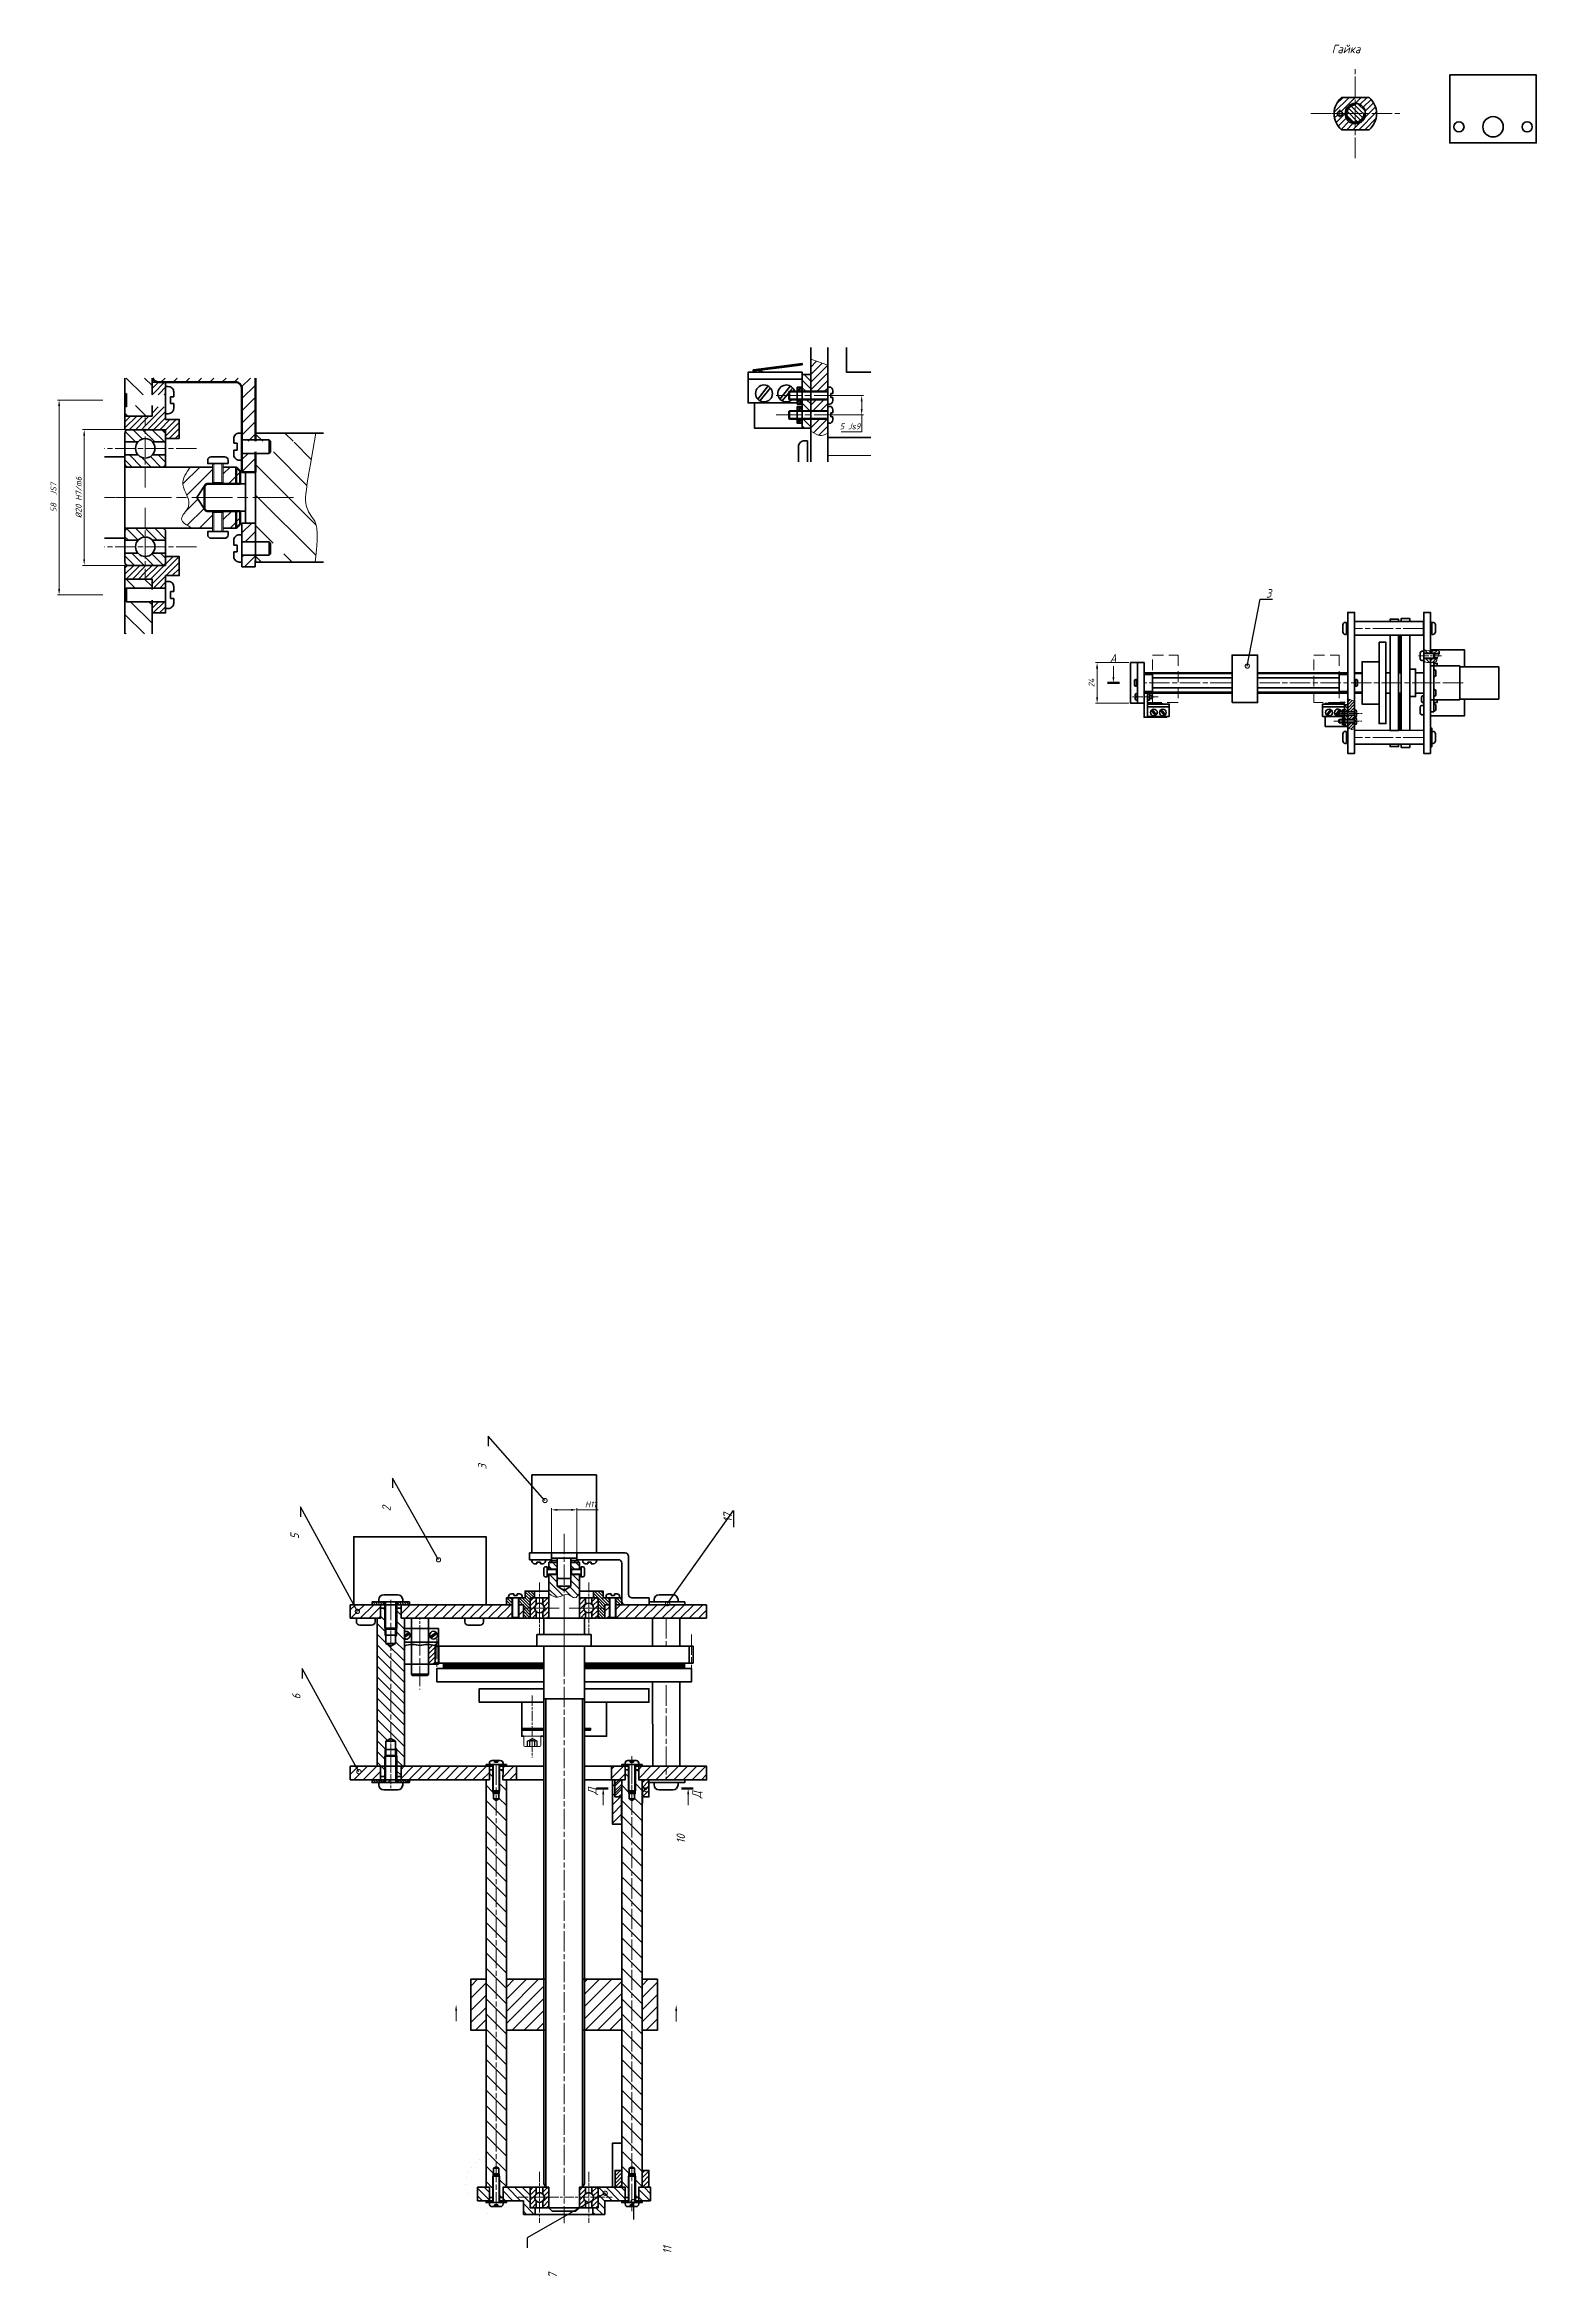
# Model space of a CAD drawing. Header units: millimetres. Extents: x -1178 to 2000, y -2432 to 1302.
# Drawn here: x -1043 to -164, y -1099 to 218 of the extents above; entities that cross this region are included whole.
import ezdxf
from ezdxf import colors
from ezdxf.entities.mleader import LeaderData, LeaderLine
from ezdxf.math import Vec2, Vec3

# ---------------------------------------------------------------- set-up
doc = ezdxf.new("R2010")
doc.units = ezdxf.units.MM
for name, pattern in [('AM_ISO02W050', [7.5, 6, -1.5]), ('AM_ISO02W050x2', [3.75, 3, -0.75]), ('AM_ISO08W050', [18, 12, -1.5, 3, -1.5]), ('AM_ISO08W050x2', [9, 6, -0.75, 1.5, -0.75]), ('HIDDEN', [9.525, 6.35, -3.175])]:
    doc.linetypes.add(name, pattern=pattern)
doc.layers.get('0').update_dxf_attribs({"lineweight": 80})
for name, color, linetype, lineweight in [('AM_0', 7, 'Continuous', 35), ('AM_0N', 7, 'Continuous', 15), ('AM_3N', 6, 'AM_ISO02W050', 25), ('AM_4', 3, 'Continuous', 15), ('AM_4N', 3, 'Continuous', 15), ('AM_5', 3, 'Continuous', 15), ('AM_6', 2, 'Continuous', 35), ('AM_7', 4, 'AM_ISO08W050', 15), ('AM_8', 1, 'Continuous', 15), ('окружности', 100, 'HIDDEN', 15), ('основные', 7, 'Continuous', 35), ('оч жирные', 7, 'Continuous', 70), ('тонкие', 2, 'Continuous', 15)]:
    doc.layers.add(name, color=color, linetype=linetype, lineweight=lineweight)
doc.styles.get("Standard").update_dxf_attribs({"font": 'geniso.shx', "oblique": 15})
doc.dimstyles.new('AM_GOST$0', dxfattribs={"dimtxt": 3.5, "dimasz": 3.5, "dimexe": 1, "dimexo": 1, "dimgap": 1.5, "dimtad": 1, "dimtoh": 1, "dimtxsty": 'Standard', "dimcen": 0, "dimclrd": 256, "dimclre": 256, "dimclrt": 2, "dimadec": 0, "dimazin": 2, "dimtp": 0.1, "dimtm": 0.1, "dimtfac": 0.71, "dimtmove": 0, "dimatfit": 3, "dimfxl": 1, "dimtolj": 1, "dimlwd": -1, "dimlwe": -1, "dimarcsym": 1})
pattern_1 = [(135, (-436.7327, -1117.9673), (-2.245064, -2.245064), [])]
pattern_2 = [(45, (-1250.2964, -1101.1039), (-1.4142136, 1.4142136), [])]
pattern_3 = [(135, (-1250.2964, -1201.8429), (-0.8980256, -0.8980256), [])]
pattern_4 = [(45, (-1649.2184, -1353.5126), (-1.4142136, 1.4142136), [])]
pattern_5 = [(45, (-1649.2348, -1700.7945), (-1.4142136, 1.4142136), [])]
pattern_6 = [(45, (-1620.2348, -1700.7945), (-1.4142136, 1.4142136), [])]
pattern_7 = [(45, (-3674.4686, -1393.7955), (-1.4142136, 1.4142136), [])]
pattern_8 = [(135, (-436.73275, -1117.96733), (-0.3535534, -0.3535534), [])]
pattern_9 = [(135, (-516.7118, -1117.96733), (-0.3535534, -0.3535534), [])]
pattern_10 = [(135, (-516.7118, -1375.0311), (-0.3535534, -0.3535534), [])]
pattern_11 = [(135, (-436.73275, -1375.0496), (-0.3535534, -0.3535534), [])]
pattern_12 = [(135, (141.8752, -1172.2445), (-0.7071068, -0.7071068), [])]
pattern_13 = [(45, (-519.0106, 515.6948), (-0.8980256, 0.8980256), [])]
pattern_14 = [(315, (-670.6802, 914.6167), (1.4142136, 1.4142136), [])]
pattern_15 = [(45, (-253.6205, -433.1247), (-0.8980256, 0.8980256), [])]
pattern_16 = [(45, (-253.62054, -433.12474), (-0.21213203, 0.21213203), [])]
pattern_17 = [(45, (-530.5254, -611.2081), (-0.8980256, 0.8980256), [])]
pattern_18 = [(45, (-530.5254, -611.2081), (-0.21213203, 0.21213203), [])]
pattern_19 = [(45, (-789.7287, -683.4296), (-1.122532, 1.122532), [])]

msp = doc.modelspace()

# ---------------------------------------------------------------- texts
at = {"layer": 'основные', "char_height": 5}
for s, insert, attachment_point in [('Гайка', (-284.695, 213.046), 7), ('А', (-415.619, -140.978), 1)]:
    msp.add_mtext(s, dxfattribs=dict(at, insert=insert, attachment_point=attachment_point))
at = {"layer": 'основные', "char_height": 5, "attachment_point": 1, "rotation": 90}
for insert in [(-723.019, -812.958), (-661.56, -815.104)]:
    msp.add_mtext('Д', dxfattribs=dict(at, insert=insert))

# ---------------------------------------------------------------- blocks, each defined once
blk = doc.blocks.new('*D156')
at = {"layer": 'AM_5', "linetype": 'ByBlock', "transparency": 16777216}
for p, q in [((-744.6, -672.6), (-744.6, -644.2)), ((-729.6, -672.6), (-729.6, -644.2)), ((-741.1, -645.2), (-733.1, -645.2)), ((-729.6, -645.2), (-717, -645.2))]:
    blk.add_line(p, q, dxfattribs=at)
at = {"layer": 'AM_5', "transparency": 16777216}
for points in [[(-741.1, -644.6), (-741.1, -645.8), (-744.6, -645.2)], [(-733.1, -644.6), (-733.1, -645.8), (-729.6, -645.2)]]:
    blk.add_solid(points, dxfattribs=at)
at = {"layer": 'Defpoints', "color": 0, "transparency": 16777216}
for p in [(-729.6, -645.2), (-744.6, -673.6), (-729.6, -673.6)]:
    blk.add_point(p, dxfattribs=at)
at = {"layer": 'AM_5', "color": 2, "transparency": 16777216, "insert": (-721.5, -642), "char_height": 3.5, "attachment_point": 5}
blk.add_mtext('\\A1;H11', dxfattribs=at)
blk = doc.blocks.new('_DotSmall')
at = {"color": 0, "linetype": 'ByBlock', "const_width": 0.5}
blk.add_lwpolyline([(-0.0625, 0, 1), (0.0625, 0, 1)], format="xyb", close=True, dxfattribs=at)
blk = doc.blocks.new('GENZOOCBYQ3P5')
at = {"layer": 'AM_8'}
h = blk.add_hatch(dxfattribs=at)
h.set_pattern_fill('ANSI31', color=256, scale=1.2, angle=270, style=0)
h.set_pattern_definition([(315, (-710.963, 2939.867), (2.694077, 2.694077), [])])
h.paths.add_polyline_path([(-18.27, -37.7), (-18.27, -31.07), (-18.27, -28.21), (-25.82, -28.21), (-26.27, -27.77), (-26.27, -37.7)])
h.paths.add_polyline_path([(-18.27, -24.21), (-18.27, -21.51), (-26.27, -21.51), (-26.27, -24.64), (-25.82, -24.21)])
h.paths.add_polyline_path([(-18.27, 26.49), (-18.27, 29.63), (-25.82, 29.63), (-25.82, 29.19), (-26.27, 29.63), (-26.27, 26.49)])
h.paths.add_polyline_path([(-18.27, 32.76), (-18.27, 37.7), (-26.27, 37.7), (-26.27, 32.76), (-25.82, 33.19), (-25.82, 32.76)])
h = blk.add_hatch(dxfattribs=at)
h.set_pattern_fill('ANSI31', color=256, scale=0.4, angle=360, style=0)
h.set_pattern_definition(pattern_13)
h.paths.add_polyline_path([(-14.27, 32.76), (-14.27, 36.49), (-18.27, 36.49), (-18.27, 32.76)])
h.paths.add_polyline_path([(-15.27, 22.49, -0.414214), (-14.27, 21.49), (-14.27, 19.89), (-10.27, 19.89), (-10.27, 25.49), (-14.27, 25.49), (-14.27, 26.49), (-14.27, 29.19), (-18.27, 29.19), (-18.27, 26.49), (-20.17, 26.49), (-20.17, 22.49)])
h.paths.add_polyline_path([(-14.27, 33.19), (-14.27, 36.49), (-18.27, 36.49), (-18.27, 33.19)], flags=16)
h.paths.add_polyline_path([(-20.27, 22.49), (-20.27, 26.49), (-26.27, 26.49), (-26.27, 22.49)])
h.paths.add_polyline_path([(-14.27, -24.21), (-14.27, -21.51), (-14.27, -20.51), (-10.27, -20.51), (-10.27, -14.91), (-14.27, -14.91), (-14.27, -16.51, -0.414214), (-15.27, -17.51), (-20.17, -17.51), (-20.17, -21.51), (-18.27, -21.51), (-18.27, -24.21)])
h.paths.add_polyline_path([(-14.27, -31.51), (-14.27, -28.21), (-18.27, -28.21), (-18.27, -31.51)])
h.paths.add_polyline_path([(-20.27, -21.51), (-20.27, -17.51), (-26.27, -17.51), (-26.27, -21.51)])
h = blk.add_hatch(dxfattribs=at)
h.set_pattern_fill('ANSI31', color=256, scale=0.4, angle=360, style=0)
h.set_pattern_definition(pattern_13)
h.paths.add_polyline_path([(-14.27, 35.19), (-14.27, 36.49), (-18.27, 36.49), (-18.27, 33.19), (-14.27, 33.19)])
h = blk.add_hatch(dxfattribs=at)
h.set_pattern_fill('ANSI31', color=256, scale=0.8, angle=360)
h.set_pattern_definition([(45, (-710.963, 2939.867), (-1.7960512, 1.7960512), [])])
h.paths.add_polyline_path([(12.24, -10.51), (12.24, -5.01), (8.24, -5.01), (8.24, -10.41), (8.29, -10.51)])
h.paths.add_polyline_path([(12.24, 9.99), (12.24, 15.49), (8.29, 15.49), (8.24, 15.39), (8.24, 9.99)])
edge = h.paths.add_edge_path()
edge.add_line((12.24, 19.06), (12.24, 37.7))
edge.add_line((12.24, 37.7), (-18.11, 37.7))
edge.add_arc((-16.27, 38.49), 2, 203.44772, 270)
edge.add_line((-16.27, 36.49), (6.24, 36.49))
edge.add_arc((6.24, 34.49), 2, 0, 90, ccw=False)
edge.add_line((8.24, 34.49), (8.24, 19.59))
edge.add_line((8.24, 19.59), (8.54, 19.06))
edge.add_line((8.54, 19.06), (12.24, 19.06))
h.paths.add_polyline_path([(12.22, -14.51), (8.29, -14.51), (8.24, -14.61), (8.24, -17.91), (12.11, -17.91)])
h = blk.add_hatch(dxfattribs=at)
h.set_pattern_fill('_U', color=256, scale=2, angle=315, style=0, pattern_type=0)
h.set_pattern_definition(pattern_14)
edge = h.paths.add_edge_path()
edge.add_line((-26.27, 21.49), (-26.27, 18.91))
edge.add_line((-26.27, 18.91), (-22.4, 18.91))
edge.add_arc((-20.27, 16.99), 2.86, 402.00772, 497.99228, ccw=False)
edge.add_line((-18.15, 18.91), (-14.27, 18.91))
edge.add_line((-14.27, 18.91), (-14.27, 21.49))
edge.add_arc((-15.27, 21.49), 1, 360, 450)
edge.add_line((-15.27, 22.49), (-25.27, 22.49))
edge.add_arc((-25.27, 21.49), 1, 450, 540)
h = blk.add_hatch(dxfattribs=at)
h.set_pattern_fill('ANSI31', color=256, scale=2, angle=270)
h.set_pattern_definition([(315, (-710.963, 2939.867), (4.490128, 4.490128), [])])
h.paths.add_polyline_path([(23.44, -10.94), (24.34, -12.51), (23.44, -14.07), (12.24, -14.07), (12.24, -16.51), (29.83, -16.51), (30.23, -12.96), (30.41, -10.19), (30.4, -8.07), (30.26, -6.48), (30, -5.33), (29.66, -4.5), (29.28, -3.88), (28.89, -3.35), (28.52, -2.83), (28.18, -2.28), (27.87, -1.71), (27.6, -1.11), (27.37, -0.48), (27.19, 0.19), (27.06, 0.9), (26.99, 1.67), (26.98, 2.5), (27.05, 3.53), (27.21, 4.89), (27.48, 6.71), (27.88, 9.15), (28.42, 12.33), (29.11, 16.4), (29.99, 21.49), (12.24, 21.49), (12.24, 19.06), (23.44, 19.06), (24.34, 17.49), (23.44, 15.93), (16.66, 15.93), (16.24, 15.49), (12.24, 15.49), (12.24, -10.51), (16.24, -10.51), (16.66, -10.94)])
h = blk.add_hatch(dxfattribs=at)
h.set_pattern_fill('_U', color=256, scale=2, angle=315, style=0, pattern_type=0)
h.set_pattern_definition(pattern_14)
edge = h.paths.add_edge_path()
edge.add_line((-14.27, 12.49), (-14.27, 15.08))
edge.add_line((-14.27, 15.08), (-18.15, 15.08))
edge.add_arc((-20.27, 16.99), 2.86, 222.00772, 317.99228, ccw=False)
edge.add_line((-22.4, 15.08), (-26.27, 15.08))
edge.add_line((-26.27, 15.08), (-26.27, 12.49))
edge.add_arc((-25.27, 12.49), 1, 540, 630)
edge.add_line((-25.27, 11.49), (-15.27, 11.49))
edge.add_arc((-15.27, 12.49), 1, 270, 360)
h = blk.add_hatch(dxfattribs=at)
h.set_pattern_fill('ANSI31', color=256)
h.set_pattern_definition([(45, (-435.135, -297.869), (-2.245064, 2.245064), [])])
h.paths.add_polyline_path([(7.73, -5.31), (7.73, -1.51), (6.53, -1.51), (2.73, -1.51), (2.73, -1.93), (2.73, -5.76), (2.73, -6.18), (2.73, -6.51), (6.53, -6.51)])
h.paths.add_polyline_path([(7.73, 6.49), (7.73, 10.29), (6.53, 11.49), (2.73, 11.49), (2.73, 11.17), (2.73, 10.74), (2.73, 6.92), (2.73, 6.49), (6.53, 6.49)])
edge = h.paths.add_edge_path()
edge.add_spline(control_points=[(-7.75, 2.5), (-8.23, 3.78), (-10.14, 6.91), (-8.17, 9.8), (-7.01, 11.49)], knot_values=[0, 0, 0, 0, 1.96776, 4.763637, 4.763637, 4.763637, 4.763637], degree=3, periodic=0)
edge.add_line((-7.01, 11.49), (-0.47, 11.49))
edge.add_line((-0.47, 11.49), (-0.47, 11.17))
edge.add_line((-0.47, 11.17), (-0.47, 10.74))
edge.add_line((-0.47, 10.74), (-0.47, 6.92))
edge.add_line((-0.47, 6.92), (-0.47, 6.49))
edge.add_line((-0.47, 6.49), (-2.16, 6.49))
edge.add_line((-2.16, 6.49), (-2.42, 6.49))
edge.add_line((-2.42, 6.49), (-5.04, 2.5))
edge.add_line((-5.04, 2.5), (-7.75, 2.5))
edge = h.paths.add_edge_path()
edge.add_line((-0.47, -6.51), (-0.47, -6.18))
edge.add_line((-0.47, -6.18), (-0.47, -5.76))
edge.add_line((-0.47, -5.76), (-0.47, -1.93))
edge.add_line((-0.47, -1.93), (-0.47, -1.51))
edge.add_line((-0.47, -1.51), (-2.16, -1.51))
edge.add_line((-2.16, -1.51), (-2.42, -1.51))
edge.add_line((-2.42, -1.51), (-5.05, 2.5))
edge.add_line((-5.05, 2.5), (-7.75, 2.5))
edge.add_spline(control_points=[(-7.75, 2.5), (-7.42, 1.6), (-6.96, -0.65), (-11.18, -4.04), (-7.99, -5.68), (-6.39, -6.51)], knot_values=[4.763637, 4.763637, 4.763637, 4.763637, 6.139018, 8.229093, 10.320037, 10.320037, 10.320037, 10.320037], degree=3, periodic=0)
edge.add_line((-6.39, -6.51), (-0.47, -6.51))
h = blk.add_hatch(dxfattribs=at)
h.set_pattern_fill('_U', color=256, scale=2, angle=315, style=0, pattern_type=0)
h.set_pattern_definition(pattern_14)
edge = h.paths.add_edge_path()
edge.add_arc((-15.27, -7.51), 1, 360, 450)
edge.add_line((-15.27, -6.51), (-25.27, -6.51))
edge.add_arc((-25.27, -7.51), 1, 450, 540)
edge.add_line((-26.27, -7.51), (-26.27, -10.09))
edge.add_line((-26.27, -10.09), (-22.4, -10.09))
edge.add_arc((-20.27, -12.01), 2.86, 402.00772, 497.99228, ccw=False)
edge.add_line((-18.15, -10.09), (-14.27, -10.09))
edge.add_line((-14.27, -10.09), (-14.27, -7.51))
h = blk.add_hatch(dxfattribs=at)
h.set_pattern_fill('_U', color=256, scale=2, angle=315, style=0, pattern_type=0)
h.set_pattern_definition(pattern_14)
edge = h.paths.add_edge_path()
edge.add_line((-22.4, -13.92), (-26.27, -13.92))
edge.add_line((-26.27, -13.92), (-26.27, -16.51))
edge.add_arc((-25.27, -16.51), 1, 540, 630)
edge.add_line((-25.27, -17.51), (-15.27, -17.51))
edge.add_arc((-15.27, -16.51), 1, 270, 360)
edge.add_line((-14.27, -16.51), (-14.27, -13.92))
edge.add_line((-14.27, -13.92), (-18.15, -13.92))
edge.add_arc((-20.27, -12.01), 2.86, 222.00772, 317.99228, ccw=False)
at = {"layer": 'AM_0'}
for p, q in [((-26.27, 14.49), (-32.27, 14.49)), ((-26.27, -9.51), (-32.27, -9.51))]:
    blk.add_line(p, q, dxfattribs=at)
at = {"layer": 'AM_0N'}
for p, q in [((-1.87, 12.49), (-0.47, 12.49)), ((-0.47, 12.49), (-0.47, 11.17)), ((-0.47, 12.49), (2.73, 12.49)), ((-0.47, 11.17), (-0.47, 10.74)), ((-0.47, 10.74), (-0.47, 6.92)), ((-0.47, 6.92), (-0.04, 6.49)), ((2.73, 6.92), (-0.47, 6.92)), ((2.73, 6.92), (2.3, 6.49)), ((2.73, 12.49), (4.13, 12.49)), ((2.73, 12.49), (2.73, 11.17)), ((2.73, 11.17), (2.73, 10.74)), ((2.73, 10.74), (2.73, 6.92)), ((2.3, 6.49), (-0.04, 6.49)), ((-0.47, -1.93), (-0.04, -1.51)), ((-0.47, -5.76), (-0.47, -1.93)), ((2.73, -1.93), (-0.47, -1.93)), ((-0.47, -6.18), (-0.47, -5.76)), ((-0.47, -7.51), (-0.47, -6.18)), ((2.3, -1.51), (-0.04, -1.51)), ((2.73, -1.93), (2.3, -1.51)), ((2.73, -5.76), (2.73, -1.93)), ((2.73, -6.18), (2.73, -5.76)), ((2.73, -7.51), (2.73, -6.18)), ((-1.87, -7.51), (-0.47, -7.51)), ((-0.47, -7.51), (2.73, -7.51)), ((2.73, -7.51), (4.13, -7.51))]:
    blk.add_line(p, q, dxfattribs=at)
at = {"layer": 'AM_4'}
for p, q in [((29.99, 21.49), (29.11, 16.4)), ((29.11, 16.4), (28.42, 12.33)), ((-0.47, 6.92), (-0.47, 6.49)), ((2.73, 6.92), (2.73, 6.49)), ((27.48, 6.71), (27.21, 4.89)), ((27.88, 9.15), (27.48, 6.71)), ((28.42, 12.33), (27.88, 9.15)), ((27.05, 3.53), (26.98, 2.5)), ((26.98, 2.5), (26.99, 1.67)), ((26.99, 1.67), (27.06, 0.9)), ((27.21, 4.89), (27.05, 3.53)), ((27.06, 0.9), (27.19, 0.19)), ((27.19, 0.19), (27.37, -0.48)), ((-0.47, -1.93), (-0.47, -1.51)), ((2.73, -1.93), (2.73, -1.51)), ((27.37, -0.48), (27.6, -1.11)), ((27.6, -1.11), (27.87, -1.71)), ((27.87, -1.71), (28.18, -2.28)), ((28.18, -2.28), (28.52, -2.83)), ((28.52, -2.83), (28.89, -3.35)), ((28.89, -3.35), (29.28, -3.88)), ((29.28, -3.88), (29.66, -4.5)), ((29.66, -4.5), (30, -5.33)), ((30, -5.33), (30.26, -6.48)), ((30.26, -6.48), (30.4, -8.07)), ((30.23, -12.96), (29.83, -16.51)), ((30.41, -10.19), (30.23, -12.96)), ((30.4, -8.07), (30.41, -10.19))]:
    blk.add_line(p, q, dxfattribs=at)
at = {"layer": 'AM_4N'}
for p, q in [((-0.04, 6.49), (-0.04, 12.49)), ((2.3, 6.49), (2.3, 12.49)), ((-0.04, -1.51), (-0.04, -7.51)), ((2.3, -1.51), (2.3, -7.51))]:
    blk.add_line(p, q, dxfattribs=at)
at = {"layer": 'AM_7', "linetype": 'AM_ISO08W050x2'}
for p, q in [((-20.27, 5.49), (-20.27, 26.09)), ((-5.17, 16.99), (-32.27, 16.99)), ((-20.27, 2.49), (-32.27, 2.49)), ((-20.27, -0.51), (-20.27, -21.1)), ((-5.17, -12.01), (-32.27, -12.01)), ((-5.17, -12.01), (-32.27, -12.01))]:
    blk.add_line(p, q, dxfattribs=at)
at = {"layer": 'AM_7'}
blk.add_line((23.42, 2.49), (-32.27, 2.5), dxfattribs=at)
at = {"layer": 'основные'}
for p, q in [((-26.27, 37.7), (-26.27, 26.49)), ((-26.27, 32.76), (-25.82, 33.19)), ((-25.82, 29.19), (-25.82, 33.19)), ((-18.27, 37.7), (-18.27, 32.76)), ((-18.27, 36.49), (-18.27, 37.7)), ((-26.27, 29.63), (-26.27, 32.76)), ((-25.82, 29.19), (-26.27, 29.63)), ((-26.27, 26.49), (-18.27, 26.49)), ((-18.27, 26.49), (-18.27, 29.63)), ((-12.87, 30.19), (-12.87, 32.19)), ((-12.87, 32.19), (-11.87, 32.19)), ((-11.87, 30.19), (-12.87, 30.19)), ((-15.27, 22.49), (-18.27, 22.49)), ((-15.27, 22.49), (-14.27, 22.49)), ((-14.27, 22.49), (-14.27, 21.49)), ((-14.27, 21.49), (-14.27, 11.49)), ((-14.27, 15.08), (-14.27, 21.49)), ((-10.27, 19.89), (-14.27, 19.89)), ((-22.4, 18.91), (-26.27, 18.91)), ((-22.4, 15.08), (-26.27, 15.08)), ((-26.27, -9.51), (-26.27, 14.49)), ((-14.27, 18.91), (-18.15, 18.91)), ((-14.27, 15.08), (-18.15, 15.08)), ((6.84, 18.49), (5.84, 18.49)), ((5.84, 16.49), (6.84, 16.49)), ((6.84, 16.49), (6.84, 18.49)), ((8.24, 19.49), (16.24, 19.49)), ((16.24, 15.49), (8.24, 15.49)), ((16.24, 19.49), (16.24, 15.49)), ((16.66, 19.06), (16.24, 19.49)), ((16.24, 15.49), (16.66, 15.93)), ((16.66, 15.93), (16.66, 19.06)), ((-26.27, 11.49), (-0.47, 11.49)), ((2.73, 11.49), (6.53, 11.49)), ((-26.27, 2.49), (-26.27, -6.51)), ((-5.05, 2.49), (-2.42, -1.51)), ((-5.04, 2.5), (-2.42, 6.49)), ((-2.42, 6.49), (-2.16, 6.49)), ((12.24, 2.49), (12.24, -7.91)), ((-26.27, -6.51), (-0.47, -6.51)), ((-2.16, -1.51), (-2.42, -1.51)), ((2.73, -6.51), (6.53, -6.51)), ((12.24, -5.01), (8.24, -5.01)), ((8.24, -5.01), (8.24, -17.91)), ((-22.4, -10.09), (-26.27, -10.09)), ((-14.27, -10.09), (-18.15, -10.09)), ((6.84, -11.51), (5.84, -11.51)), ((6.84, -13.51), (6.84, -11.51)), ((8.24, -10.51), (16.24, -10.51)), ((16.24, -10.51), (16.24, -14.51)), ((16.66, -10.94), (16.24, -10.51)), ((16.66, -14.07), (16.66, -10.94)), ((-22.4, -13.92), (-26.27, -13.92)), ((-14.27, -13.92), (-18.15, -13.92)), ((-14.27, -17.51), (-15.37, -17.51)), ((-14.27, -16.51), (-14.27, -17.51)), ((5.84, -13.51), (6.84, -13.51)), ((16.24, -14.51), (8.24, -14.51)), ((8.24, -17.91), (12.11, -17.91)), ((12.11, -17.91), (12.24, -14.07)), ((16.24, -14.51), (16.66, -14.07)), ((-26.27, -21.51), (-26.27, -37.7)), ((-18.27, -21.51), (-26.27, -21.51)), ((-25.82, -24.21), (-26.27, -24.64)), ((-26.27, -24.64), (-26.27, -27.77)), ((-14.27, -24.21), (-25.82, -24.21)), ((-25.82, -24.21), (-25.82, -28.21)), ((-18.27, -21.51), (-18.27, -24.64)), ((-18.27, -24.64), (-18.27, -21.51)), ((-11.87, -25.21), (-12.87, -25.21)), ((-12.87, -25.21), (-12.87, -27.21)), ((-26.27, -27.77), (-25.82, -28.21)), ((-25.82, -28.21), (-14.27, -28.21)), ((-18.27, -31.07), (-18.27, -27.77)), ((-18.27, -27.77), (-18.27, -27.94)), ((-18.27, -37.7), (-18.27, -31.07)), ((-12.87, -27.21), (-11.87, -27.21))]:
    blk.add_line(p, q, dxfattribs=at)
for points in [[(-18.27, 32.76), (-18.27, 36.49), (-14.27, 36.49), (-14.27, 26.49), (-14.27, 25.49), (-10.27, 25.49), (-10.27, 19.89), (-14.27, 19.89), (-14.27, 21.49, 0.414214), (-15.27, 22.49), (-26.27, 22.49), (-26.27, 26.49)], [(-11.87, 32.19), (-11.87, 33.59, 0.414214), (-13.47, 35.19), (-14.27, 35.19), (-14.27, 27.19), (-13.47, 27.19, 0.414214), (-11.87, 28.79), (-11.87, 30.19)], [(-26.27, 12.49), (-26.27, 21.49, -0.414214), (-25.27, 22.49), (-15.27, 22.49, -0.414214), (-14.27, 21.49), (-14.27, 12.49, -0.414214), (-15.27, 11.49), (-25.27, 11.49, -0.414214), (-26.27, 12.49, -1.655741)], [(5.84, 18.49), (5.84, 19.89, -0.414214), (7.44, 21.49), (8.24, 21.49), (8.24, 13.49), (7.44, 13.49, -0.414214), (5.84, 15.09), (5.84, 16.49)], [(-26.27, -7.51), (-26.27, -16.51, 0.414214), (-25.27, -17.51), (-15.27, -17.51, 0.414214), (-14.27, -16.51), (-14.27, -7.51, 0.414214), (-15.27, -6.51), (-25.27, -6.51, 0.414214), (-26.27, -7.51, 1.655741)], [(5.84, -11.51), (5.84, -10.11, -0.414214), (7.44, -8.51), (8.24, -8.51), (8.24, -16.51), (7.44, -16.51, -0.414214), (5.84, -14.91), (5.84, -13.51)], [(-18.27, -27.77), (-18.27, -31.51), (-14.27, -31.51), (-14.27, -21.51), (-14.27, -20.51), (-10.27, -20.51), (-10.27, -14.91), (-14.27, -14.91), (-14.27, -16.51, -0.414214), (-15.27, -17.51), (-26.27, -17.51), (-26.27, -21.51)], [(-11.87, -27.21), (-11.87, -28.61, -0.414214), (-13.47, -30.21), (-14.27, -30.21), (-14.27, -22.21), (-13.47, -22.21, -0.414214), (-11.87, -23.81), (-11.87, -25.21)]]:
    blk.add_lwpolyline(points, format="xyb", dxfattribs=at)
for points in [[(-26.27, 22.49), (-26.27, 26.49), (-18.27, 26.49), (-18.27, 29.63)], [(12.24, 19.06), (12.24, 21.49), (32.27, 21.49)], [(32.27, -16.51), (12.24, -16.51), (12.24, 15.93)], [(7.73, 6.49), (9.24, 6.49), (9.24, -1.51), (7.73, -1.51)], [(-26.27, -17.51), (-26.27, -21.51), (-18.27, -21.51), (-18.27, -24.64)], [(-18.27, -31.51), (-18.27, -35.51), (-18.27, -37.7)]]:
    blk.add_lwpolyline(points, dxfattribs=at)
for points in [[(4.13, 12.49), (-1.87, 12.49), (-1.87, 13.49, -0.414214), (-0.87, 14.49), (3.13, 14.49, -0.414214), (4.13, 13.49)], [(4.13, -7.51), (-1.87, -7.51), (-1.87, -8.51, 0.414214), (-0.87, -9.51), (3.13, -9.51, 0.414214), (4.13, -8.51)]]:
    blk.add_lwpolyline(points, format="xyb", close=True, dxfattribs=at)
blk.add_lwpolyline([(12.24, 9.99), (12.24, -5.01), (9.24, -5.01), (9.24, 9.99)], close=True, dxfattribs=at)
for centre in [(-20.27, 16.99), (-20.27, -12.01)]:
    blk.add_circle(centre, 2.86, dxfattribs=at)
blk.add_arc((-15.27, 21.49), 1, 0, 90, dxfattribs=at)
blk.add_arc((-15.27, 21.49), 1, 0, 90, dxfattribs=at)
at = {"layer": 'оч жирные'}
for p, q in [((12.24, 37.7), (12.24, 19.06)), ((7.73, 10.29), (6.53, 11.49)), ((6.53, 11.49), (6.53, 6.49)), ((7.73, 10.29), (7.73, 6.49)), ((6.53, -1.51), (6.53, -6.51)), ((7.73, -5.31), (6.53, -6.51)), ((7.73, -5.31), (7.73, -1.51))]:
    blk.add_line(p, q, dxfattribs=at)
blk.add_lwpolyline([(12.24, 15.93), (12.24, 9.99), (8.24, 9.99), (8.24, 34.49, 0.414214), (6.24, 36.49), (-16.27, 36.49, -0.298837), (-18.11, 37.7)], format="xyb", dxfattribs=at)
for points in [[(-2.76, 0.73), (-2.76, 5.89), (-2.16, 6.49), (7.73, 6.49)], [(7.73, -1.51), (-2.16, -1.51), (-2.76, -0.91), (-2.76, 0.73)]]:
    blk.add_lwpolyline(points, dxfattribs=at)
at = {"layer": 'тонкие'}
blk.add_open_spline([(-7.01, 11.49), (-8.17, 9.8), (-10.71, 6.08), (-5.47, 0.55), (-11.18, -4.04), (-7.99, -5.68), (-6.39, -6.51)], degree=3, knots=[0, 0, 0, 0, 2.795877, 6.139018, 8.229093, 10.320037, 10.320037, 10.320037, 10.320037], dxfattribs=at)
blk = doc.blocks.new('*D48')
at = {"layer": 'AM_5', "linetype": 'ByBlock', "transparency": 16777216}
for p, q in [((-984.9, -8.7), (-1020.9, -8.7)), ((-1019.9, -12.2), (-1019.9, -85.2)), ((-984.9, -88.7), (-1020.9, -88.7))]:
    blk.add_line(p, q, dxfattribs=at)
at = {"layer": 'AM_5', "transparency": 16777216}
for points in [[(-1020.5, -12.2), (-1019.4, -12.2), (-1019.9, -8.7)], [(-1020.5, -85.2), (-1019.4, -85.2), (-1019.9, -88.7)]]:
    blk.add_solid(points, dxfattribs=at)
at = {"layer": 'Defpoints', "color": 0, "transparency": 16777216}
for p in [(-983.9, -8.7), (-1019.9, -88.7), (-983.9, -88.7)]:
    blk.add_point(p, dxfattribs=at)
at = {"layer": 'AM_5', "color": 2, "transparency": 16777216, "insert": (-1023.2, -48.7), "char_height": 3.5, "attachment_point": 5, "rotation": 90}
blk.add_mtext('\\A1;%%C20{}{\\C2; H7/m6}', dxfattribs=at)
blk = doc.blocks.new('*D49')
at = {"layer": 'AM_5', "linetype": 'ByBlock', "transparency": 16777216}
for p, q in [((-1008.9, 8.7), (-1035.7, 8.7)), ((-1034.7, 5.2), (-1034.7, -102.6)), ((-1008.9, -106.1), (-1035.7, -106.1))]:
    blk.add_line(p, q, dxfattribs=at)
at = {"layer": 'AM_5', "transparency": 16777216}
for points in [[(-1035.3, 5.2), (-1034.1, 5.2), (-1034.7, 8.7)], [(-1035.3, -102.6), (-1034.1, -102.6), (-1034.7, -106.1)]]:
    blk.add_solid(points, dxfattribs=at)
at = {"layer": 'Defpoints', "color": 0, "transparency": 16777216}
for p in [(-1007.9, 8.7), (-1034.7, -106.1), (-1007.9, -106.1)]:
    blk.add_point(p, dxfattribs=at)
at = {"layer": 'AM_5', "color": 2, "transparency": 16777216, "insert": (-1038, -48.7), "char_height": 3.5, "attachment_point": 5, "rotation": 90}
blk.add_mtext('\\A1;58 {}{\\C2; JS7}', dxfattribs=at)
blk = doc.blocks.new('GENZOOOA0R3P5')
at = {"layer": 'AM_8'}
h = blk.add_hatch(dxfattribs=at)
h.set_pattern_fill('ANSI31', color=256, scale=0.4, angle=90, style=0)
h.set_pattern_definition([(135, (-253.6205, -433.1247), (-0.8980256, -0.8980256), [])])
h.paths.add_polyline_path([(1.62, 7.12), (-0.38, 7.12), (-0.38, 3.15), (1.62, 3.15)])
h.paths.add_polyline_path([(1.62, 1.15), (-0.38, 1.15), (-0.38, -1.44), (1.62, -1.44)])
h.paths.add_polyline_path([(-0.38, -5.57), (1.62, -5.57), (1.62, -3.44), (-0.38, -3.44), (-0.38, -4.4)])
h = blk.add_hatch(dxfattribs=at)
h.set_pattern_fill('ANSI31', color=256, scale=0.4, style=0)
h.set_pattern_definition(pattern_15)
h.paths.add_polyline_path([(5.62, 9.3), (4.86, 9.56), (3.88, 9.77), (3.03, 10.13), (2.2, 10.39), (1.62, 10.52), (1.62, 3.15), (5.62, 3.15)])
h.paths.add_polyline_path([(4.98, -7.09), (5.62, -6.73), (5.62, -5.17), (5.62, -3.44), (1.62, -3.44), (1.62, -4.4), (1.62, -5.57), (1.62, -5.99), (1.84, -6.36), (3.71, -7.28)])
h = blk.add_hatch(dxfattribs=at)
h.set_pattern_fill('_U', color=256, scale=0.3, angle=45, style=0, pattern_type=0)
h.set_pattern_definition(pattern_16)
h.paths.add_polyline_path([(-1.58, 3.15), (-0.38, 3.15), (-0.38, 4.15), (-1.58, 4.15)])
h = blk.add_hatch(dxfattribs=at)
h.set_pattern_fill('_U', color=256, scale=0.3, angle=45, style=0, pattern_type=0)
h.set_pattern_definition(pattern_16)
h.paths.add_polyline_path([(-0.38, 0.42), (-0.38, 1.15), (-1.58, 1.15), (-1.58, 0.15), (-0.38, 0.15)])
h = blk.add_hatch(dxfattribs=at)
h.set_pattern_fill('ANSI31', color=256, scale=0.4, style=0)
h.set_pattern_definition(pattern_15)
h.paths.add_polyline_path([(5.62, -0.4), (5.62, 1.15), (1.62, 1.15), (1.62, -1.44), (5.62, -1.44)])
h = blk.add_hatch(dxfattribs=at)
h.set_pattern_fill('_U', color=256, scale=0.3, angle=45, style=0, pattern_type=0)
h.set_pattern_definition(pattern_16)
h.paths.add_polyline_path([(-1.58, -0.4), (-1.58, -1.44), (-0.38, -1.44), (-0.38, -0.4)])
h = blk.add_hatch(dxfattribs=at)
h.set_pattern_fill('_U', color=256, scale=0.3, angle=45, style=0, pattern_type=0)
h.set_pattern_definition(pattern_16)
h.paths.add_polyline_path([(-1.58, -4.4), (-0.38, -4.4), (-0.38, -3.44), (-1.58, -3.44)])
at = {"layer": 'AM_4'}
for p, q in [((-3.56, 2.94), (5.62, 2.94)), ((-3.56, 1.37), (5.62, 1.37)), ((-3.56, -1.65), (5.62, -1.65)), ((-3.56, -3.22), (5.62, -3.22))]:
    blk.add_line(p, q, dxfattribs=at)
for points in [[(1.62, 10.69), (5.62, 9.3)], [(5.62, -6.73), (5.03, -7), (4.55, -7.2), (4.15, -7.3), (3.78, -7.3), (3.38, -7.2), (2.92, -6.99), (2.35, -6.67), (1.62, -6.23)]]:
    blk.add_lwpolyline(points, dxfattribs=at)
at = {"layer": 'AM_7', "linetype": 'AM_ISO08W050x2'}
for p, q in [((-6.56, 2.15), (10.05, 2.15)), ((-6.56, -2.44), (9.98, -2.44))]:
    blk.add_line(p, q, dxfattribs=at)
at = {"layer": 'AM_7'}
blk.add_line((15.77, -12), (5.62, -12), dxfattribs=at)
at = {"layer": 'основные'}
for p, q in [((1.62, -13.48), (1.62, 13.48)), ((5.62, 13.48), (5.62, -10.57)), ((-11.93, 7.64), (-11.93, 8.19)), ((-11.93, 8.19), (-11.86, 8.19)), ((-11.86, 8.19), (-0.38, 9.68)), ((-10.52, 7.83), (-10.52, 7.64)), ((-10.52, 7.64), (-9.92, 7.64)), ((-9.92, 7.64), (-9.92, 7.83)), ((-0.38, 9.68), (-0.38, 9.41)), ((-8.45, 4.4), (-10.9, 1.31)), ((-10.36, 0.89), (-7.91, 3.97)), ((-3.19, 4.4), (-5.64, 1.31)), ((-5.1, 0.89), (-3.56, 2.82)), ((-3.38, 3.06), (-2.65, 3.97)), ((6.82, 2.65), (6.32, 2.65)), ((6.32, 2.65), (6.32, 1.65)), ((6.32, 1.65), (6.82, 1.65)), ((6.82, -1.9), (6.32, -1.9)), ((6.32, -1.9), (6.32, -2.9)), ((6.32, -2.9), (6.82, -2.9)), ((0.82, -13.48), (0.82, -8.5)), ((5.62, -13.42), (5.62, -13.48)), ((5.62, -13.42), (5.62, -13.48))]:
    blk.add_line(p, q, dxfattribs=at)
for points in [[(15.77, 7.62), (10.05, 7.62), (10.05, 13.48)], [(-1.58, 0.42), (-13.18, 0.42), (-13.18, 7.64), (-0.38, 7.64), (-0.38, 0.42)], [(-1.58, 0.42), (-13.18, 0.42), (-13.18, 6.02), (-0.38, 6.02), (-0.38, 0.42)], [(-11.78, 7.64), (-11.78, 7.93), (-4.58, 8.87), (-0.38, 9.41)], [(-0.38, 7.64), (-0.43, -5.57), (-11.62, -5.57), (-11.62, 0.42)], [(5.62, 1.15), (-3.38, 1.15), (-3.56, 1.37), (-3.56, 2.94), (-3.38, 3.15), (-3.38, 1.15), (-3.38, 3.15), (5.62, 3.15)], [(5.62, -3.44), (-3.38, -3.44), (-3.56, -3.22), (-3.56, -1.65), (-3.38, -1.44), (-3.38, -3.44), (-3.38, -1.44), (5.62, -1.44)], [(15.77, -7.78), (5.62, -7.71), (5.62, -13.42)]]:
    blk.add_lwpolyline(points, dxfattribs=at)
for points in [[(-13.18, 7.64), (-0.38, 7.64), (-0.38, 6.02), (-13.18, 6.02)], [(-0.38, 7.12), (1.62, 7.12), (1.62, -5.57), (-0.38, -5.57)], [(-1.58, 4.15), (-0.38, 4.15), (-0.38, 0.15), (-1.58, 0.15)], [(-1.58, -0.4), (-0.38, -0.4), (-0.38, -4.4), (-1.58, -4.4)]]:
    blk.add_lwpolyline(points, close=True, dxfattribs=at)
for points in [[(6.82, 2.65), (6.82, 3.35, 0.414214), (6.02, 4.15), (5.62, 4.15), (5.62, 0.15), (6.02, 0.15, 0.414214), (6.82, 0.95), (6.82, 1.65)], [(6.82, -1.9), (6.82, -1.2, 0.414214), (6.02, -0.4), (5.62, -0.4), (5.62, -4.4), (6.02, -4.4, 0.414214), (6.82, -3.6), (6.82, -2.9)], [(0.82, -8.5), (0.12, -8.5, 0.414214), (-1.28, -9.9), (-1.28, -13.48, 0.414214)]]:
    blk.add_lwpolyline(points, format="xyb", dxfattribs=at)
blk.add_circle((-9.41, 2.64), 2, dxfattribs=at)
for centre, radius, start, end in [((-10.22, 7.83), 0.3, 360, 180), ((-4.15, 2.64), 2, 14.7617, 311.8237)]:
    blk.add_arc(centre, radius, start, end, dxfattribs=at)
blk = doc.blocks.new('*D56')
at = {"layer": 'AM_5', "linetype": 'ByBlock', "transparency": 16777216}
for p, q in [((-579, 11.4), (-560.7, 11.4)), ((-561.7, 7.9), (-561.7, 3.4)), ((-579, -0.1), (-560.7, -0.1)), ((-561.7, -10), (-573.9, -10)), ((-561.7, -0.1), (-561.7, -10))]:
    blk.add_line(p, q, dxfattribs=at)
at = {"layer": 'AM_5', "transparency": 16777216}
for points in [[(-562.3, 7.9), (-561.2, 7.9), (-561.7, 11.4)], [(-562.3, 3.4), (-561.2, 3.4), (-561.7, -0.1)]]:
    blk.add_solid(points, dxfattribs=at)
at = {"layer": 'Defpoints', "color": 0, "transparency": 16777216}
for p in [(-580, 11.4), (-580, -0.1), (-561.7, -0.1)]:
    blk.add_point(p, dxfattribs=at)
at = {"layer": 'AM_5', "color": 2, "transparency": 16777216, "insert": (-568.6, -6.8), "char_height": 3.5, "attachment_point": 5}
blk.add_mtext('\\A1;5 Js9', dxfattribs=at)
blk = doc.blocks.new('*D152')
at = {"layer": 'AM_5', "linetype": 'ByBlock', "transparency": 16777216}
for p, q in [((-404.3, -146), (-424, -146)), ((-423, -149.5), (-423, -166.5)), ((-404.3, -170), (-424, -170))]:
    blk.add_line(p, q, dxfattribs=at)
at = {"layer": 'AM_5', "transparency": 16777216}
for points in [[(-423.6, -149.5), (-422.4, -149.5), (-423, -146)], [(-423.6, -166.5), (-422.4, -166.5), (-423, -170)]]:
    blk.add_solid(points, dxfattribs=at)
at = {"layer": 'Defpoints', "color": 0, "transparency": 16777216}
for p in [(-403.3, -146), (-423, -170), (-403.3, -170)]:
    blk.add_point(p, dxfattribs=at)
at = {"layer": 'AM_5', "color": 2, "transparency": 16777216, "insert": (-426.3, -158), "char_height": 3.5, "attachment_point": 5, "rotation": 90}
blk.add_mtext('\\A1;24', dxfattribs=at)

# ---------------------------------------------------------------- dimensions: what is measured, and where the dimension line sits
at = {"layer": 'AM_5'}
for base, p1, p2, text, override, picture, middle in [((-1034.732, -106.147), (-1007.947, 8.653), (-1007.947, -106.147), '58 {}{\\C2; JS7}', {"dimlfac": 0.5, "dimtp": 0.1, "dimtm": 0.1, "dimtdec": 3, "dimtzin": 8}, '*D49', (-1037.982, -48.747)), ((-1019.947, -88.747), (-983.947, -8.747), (-983.947, -88.747), '%%C20{}{\\C2; H7/m6}', {"dimlfac": 0.5, "dimtp": 0.1, "dimtm": 0.1, "dimtdec": 3, "dimtzin": 8}, '*D48', (-1023.198, -48.747)), ((-423.019, -169.969), (-403.282, -145.963), (-403.282, -169.969), '24', {"dimpost": ''}, '*D152', (-426.269, -157.966))]:
    dim = msp.add_linear_dim(base=base, p1=p1, p2=p2, angle=90, text=text, dimstyle='AM_GOST$0', override=override, dxfattribs=at)
    dim.commit()
    dim.dimension.update_dxf_attribs({"geometry": picture, "text_midpoint": middle})
for base, p1, p2, angle, text, override, picture, middle in [((-561.744, -0.104), (-579.973, 11.374), (-579.973, -0.104), 90, '5 Js9', {"dimlfac": 0.4}, '*D56', (-568.578, -10.021)), ((-729.596, -645.204), (-744.596, -673.597), (-729.596, -673.597), 180, 'H11', {"dimpost": '', "dimtdec": 3}, '*D156', (-721.549, -645.204))]:
    dim = msp.add_linear_dim(base=base, p1=p1, p2=p2, angle=angle, text=text, dimstyle='AM_GOST$0', override=override, dxfattribs=at)
    dim.commit()
    dim.dimension.update_dxf_attribs({"geometry": picture, "text_midpoint": middle, "dimtype": 160})

# ---------------------------------------------------------------- hatches: boundary and pattern name
at = {"layer": 'AM_4'}
h = msp.add_hatch(dxfattribs=at)
h.set_pattern_fill('ANSI31', color=256, scale=0.5, angle=90, style=0)
h.set_pattern_definition([(135, (-789.7287, -683.4296), (-1.122532, -1.122532), [])])
h.paths.add_polyline_path([(-227.907, -138.956), (-229.144, -138.757), (-230.553, -138.435), (-230.553, -140.484), (-226.553, -140.484), (-226.553, -139.062), (-226.829, -139.056)])
h.paths.add_polyline_path([(-226.553, -143.564), (-228.393, -143.564), (-230.553, -143.564), (-230.553, -144.774), (-230.553, -145.194), (-230.072, -145.505), (-229.407, -145.735), (-228.608, -145.892), (-227.727, -145.983), (-226.814, -146.016), (-226.553, -146.011)])
h = msp.add_hatch(dxfattribs=at)
h.set_pattern_fill('ANSI31', color=256, scale=0.5, style=0)
h.set_pattern_definition(pattern_19)
h.paths.add_polyline_path([(-221.289, -139.663), (-221.354, -139.481), (-221.447, -139.317), (-221.571, -139.173), (-221.733, -139.05), (-221.938, -138.953), (-222.191, -138.882), (-222.499, -138.841), (-222.867, -138.832), (-223.3, -138.857), (-223.806, -138.914), (-224.397, -138.985), (-225.088, -139.048), (-225.894, -139.079), (-226.553, -139.062), (-226.553, -140.484), (-224.553, -140.484), (-221.276, -140.484), (-221.25, -140.315), (-221.237, -140.08), (-221.25, -139.863)])
h = msp.add_hatch(dxfattribs=at)
h.set_pattern_fill('ANSI31', color=256, scale=0.5, style=0)
h.set_pattern_definition(pattern_19)
h.paths.add_polyline_path([(-226.553, -143.564), (-226.553, -146.011), (-225.921, -145.998), (-225.099, -145.938), (-224.399, -145.842), (-223.859, -145.717), (-223.466, -145.565), (-223.193, -145.387), (-223.014, -145.183), (-222.904, -144.956), (-222.835, -144.705), (-222.781, -144.431), (-222.716, -144.136), (-222.62, -143.82), (-222.523, -143.564)])
at = {"layer": 'AM_8'}
h = msp.add_hatch(dxfattribs=at)
h.set_pattern_fill('_U', color=256, scale=2.5, angle=45, style=0, pattern_type=0)
h.set_pattern_definition([(45, (-906.0157, -112.1365), (-1.767767, 1.767767), [])])
edge = h.paths.add_edge_path()
edge.add_line((-278.959, 167.997), (-262.711, 167.997))
edge.add_arc((-270.835, 177.497), 12.5, 310.535802, 409.464198)
edge.add_line((-262.711, 186.997), (-278.959, 186.997))
edge.add_arc((-270.835, 177.497), 12.5, 130.535802, 229.464198)
edge = h.paths.add_edge_path(flags=16)
edge.add_arc((-279.914, 177.497), 1.5, -293.19398, 11.459156, ccw=False)
edge.add_arc((-279.914, 177.497), 1.5, 11.459156, 66.80602, ccw=False)
edge = h.paths.add_edge_path(flags=16)
edge.add_arc((-270.835, 177.497), 6, -227.670037, 11.459156, ccw=False)
edge.add_arc((-270.835, 177.497), 6, 11.459156, 132.329963, ccw=False)
h = msp.add_hatch(dxfattribs=at)
h.set_pattern_fill('ANSI31', color=256, scale=0.6, angle=90, style=0)
h.set_pattern_definition([(135, (-906.0157, -112.1365), (-1.3470384, -1.3470384), [])])
h.paths.add_polyline_path([(-270.835, 182.597, 0.41421356), (-275.935, 177.497), (-275.092, 177.497), (-270.835, 177.497)], flags=17)
h.paths.add_polyline_path([(-265.735, 177.497), (-270.835, 177.497), (-270.835, 172.397, 0.41421356)], flags=17)
h.paths.add_polyline_path([(-270.835, 183.497), (-270.835, 177.497), (-265.735, 177.497), (-264.835, 177.497, 0.41421356)])
h.paths.add_polyline_path([(-270.835, 177.497), (-275.092, 177.497), (-275.935, 177.497, 0.41421356), (-270.835, 172.397)], flags=17)
h.paths.add_polyline_path([(-275.935, 177.497), (-276.835, 177.497, 0.41421356), (-270.835, 171.497), (-270.835, 172.397, -0.41421356)])
h.paths.add_polyline_path([(-270.835, 182.597), (-270.835, 183.497, 0.41421356), (-276.835, 177.497), (-275.935, 177.497, -0.41421356)])
h.paths.add_polyline_path([(-264.835, 177.497), (-265.735, 177.497, -0.41421356), (-270.835, 172.397), (-270.835, 171.497, 0.41421356)])
h = msp.add_hatch(dxfattribs=at)
h.set_pattern_fill('_U', color=256, scale=0.61, angle=45, style=0, double=1, pattern_type=0)
h.set_pattern_definition([(45, (-526.5254, -609.1692), (-0.43133514, 0.43133514), []), (135, (-526.5254, -609.1692), (-0.43133514, -0.43133514), [])])
h.paths.add_polyline_path([(-245.303, -129.852), (-245.303, -151.966), (-243.807, -151.966), (-243.807, -163.966), (-245.303, -163.966), (-245.303, -186.081), (-243.803, -186.081), (-243.803, -129.852)])
h = msp.add_hatch(dxfattribs=at)
h.set_pattern_fill('ANSI31', color=256, scale=0.4, angle=90, style=0)
h.set_pattern_definition([(135, (-530.5254, -611.2081), (-0.8980256, -0.8980256), [])])
h.paths.add_polyline_path([(-275.282, -170.96), (-277.282, -170.96), (-277.282, -174.93), (-275.282, -174.93)])
h.paths.add_polyline_path([(-275.282, -176.93), (-277.282, -176.93), (-277.282, -179.522), (-275.282, -179.522)])
h.paths.add_polyline_path([(-277.282, -183.65), (-275.282, -183.65), (-275.282, -181.522), (-277.282, -181.522), (-277.282, -182.486)])
h = msp.add_hatch(dxfattribs=at)
h.set_pattern_fill('ANSI31', color=256, scale=0.4, style=0)
h.set_pattern_definition(pattern_17)
h.paths.add_polyline_path([(-271.282, -168.785), (-272.041, -168.521), (-273.021, -168.316), (-273.872, -167.957), (-274.708, -167.694), (-275.282, -167.561), (-275.282, -174.93), (-271.282, -174.93)])
h.paths.add_polyline_path([(-271.929, -185.169), (-271.282, -184.812), (-271.282, -183.255), (-271.282, -181.522), (-275.282, -181.522), (-275.282, -182.486), (-275.282, -183.65), (-275.282, -184.076), (-275.065, -184.447), (-273.196, -185.366)])
h = msp.add_hatch(dxfattribs=at)
h.set_pattern_fill('_U', color=256, scale=0.3, angle=45, style=0, pattern_type=0)
h.set_pattern_definition(pattern_18)
h.paths.add_polyline_path([(-278.482, -174.93), (-277.282, -174.93), (-277.282, -173.93), (-278.482, -173.93)])
h = msp.add_hatch(dxfattribs=at)
h.set_pattern_fill('_U', color=256, scale=0.3, angle=45, style=0, pattern_type=0)
h.set_pattern_definition(pattern_18)
h.paths.add_polyline_path([(-277.282, -177.664), (-277.282, -176.93), (-278.482, -176.93), (-278.482, -177.93), (-277.282, -177.93)])
h = msp.add_hatch(dxfattribs=at)
h.set_pattern_fill('_U', color=256, scale=0.3, angle=45, style=0, pattern_type=0)
h.set_pattern_definition(pattern_18)
h.paths.add_polyline_path([(-278.482, -178.486), (-278.482, -179.522), (-277.282, -179.522), (-277.282, -178.486)])
h = msp.add_hatch(dxfattribs=at)
h.set_pattern_fill('_U', color=256, scale=0.3, angle=45, style=0, pattern_type=0)
h.set_pattern_definition(pattern_18)
h.paths.add_polyline_path([(-278.482, -182.486), (-277.282, -182.486), (-277.282, -181.522), (-278.482, -181.522)])
h = msp.add_hatch(dxfattribs=at)
h.set_pattern_fill('ANSI31', color=256, scale=0.4, style=0)
h.set_pattern_definition(pattern_17)
h.paths.add_polyline_path([(-271.282, -178.486), (-271.282, -176.93), (-275.282, -176.93), (-275.282, -179.522), (-271.282, -179.522)])
h = msp.add_hatch(dxfattribs=at)
h.set_pattern_fill('ANSI31', color=256, angle=90, style=0)
h.set_pattern_definition(pattern_1)
edge = h.paths.add_edge_path()
edge.add_line((-745.346, -683.3), (-745.776, -683.3))
edge.add_line((-745.776, -683.3), (-746.096, -683.3))
edge.add_line((-746.096, -683.3), (-746.096, -694.562))
edge.add_spline(control_points=[(-746.096, -694.562), (-744.401, -695.718), (-741.513, -697.689), (-738.382, -695.779), (-737.098, -695.303)], knot_values=[0, 0, 0, 0, 2.79587734, 4.76353461, 4.76353461, 4.76353461, 4.76353461], degree=3, periodic=0)
edge.add_line((-737.098, -695.303), (-737.098, -692.81))
edge.add_line((-737.098, -692.81), (-741.096, -690.191))
edge.add_line((-741.096, -690.191), (-741.096, -684.997))
edge.add_line((-741.096, -684.997), (-741.096, -683.3))
edge.add_line((-741.096, -683.3), (-741.526, -683.3))
edge.add_line((-741.526, -683.3), (-745.346, -683.3))
edge = h.paths.add_edge_path()
edge.add_line((-732.667, -683.3), (-733.096, -683.3))
edge.add_line((-733.096, -683.3), (-733.096, -684.997))
edge.add_line((-733.096, -684.997), (-733.096, -690.191))
edge.add_line((-733.096, -690.191), (-737.098, -692.812))
edge.add_line((-737.098, -692.812), (-737.098, -695.303))
edge.add_spline(control_points=[(-737.098, -695.303), (-736.2, -694.97), (-733.95, -694.516), (-730.563, -698.73), (-728.919, -695.537), (-728.096, -693.939)], knot_values=[4.76353461, 4.76353461, 4.76353461, 4.76353461, 6.13901839, 8.22909279, 10.32003744, 10.32003744, 10.32003744, 10.32003744], degree=3, periodic=0)
edge.add_line((-728.096, -693.939), (-728.096, -683.3))
edge.add_line((-728.096, -683.3), (-728.417, -683.3))
edge.add_line((-728.417, -683.3), (-728.846, -683.3))
edge.add_line((-728.846, -683.3), (-732.667, -683.3))
h.paths.add_polyline_path([(-746.096, -676.304), (-746.096, -680.1), (-745.776, -680.1), (-745.346, -680.1), (-741.526, -680.1), (-741.096, -680.1), (-741.096, -676.304)])
h.paths.add_polyline_path([(-733.096, -676.304), (-733.096, -680.1), (-732.667, -680.1), (-728.846, -680.1), (-728.417, -680.1), (-728.096, -680.1), (-728.096, -676.304)])
h.paths.add_polyline_path([(-744.896, -675.104), (-746.096, -676.304), (-741.096, -676.304), (-741.096, -675.104)])
h.paths.add_polyline_path([(-733.096, -675.104), (-733.096, -676.304), (-728.096, -676.304), (-729.296, -675.104)])
h = msp.add_hatch(dxfattribs=at)
h.set_pattern_fill('ANSI31', color=256, scale=0.4, angle=450, style=0)
h.set_pattern_definition(pattern_3)
h.paths.add_polyline_path([(-767.796, -697.104), (-771.096, -697.104), (-771.096, -701.104), (-767.796, -701.104)])
edge = h.paths.add_edge_path()
edge.add_arc((-756.096, -698.104), 1, 90, 180, ccw=False)
edge.add_line((-756.096, -697.104), (-754.496, -697.104))
edge.add_line((-754.496, -697.104), (-754.496, -693.104))
edge.add_line((-754.496, -693.104), (-760.096, -693.104))
edge.add_line((-760.096, -693.104), (-760.096, -697.104))
edge.add_line((-760.096, -697.104), (-761.096, -697.104))
edge.add_line((-761.096, -697.104), (-763.796, -697.104))
edge.add_line((-763.796, -697.104), (-763.796, -701.104))
edge.add_line((-763.796, -701.104), (-761.096, -701.104))
edge.add_line((-761.096, -701.104), (-761.096, -702.997))
edge.add_line((-761.096, -702.997), (-757.096, -702.997))
edge.add_line((-757.096, -702.997), (-757.096, -698.104))
h.paths.add_polyline_path([(-767.796, -697.104), (-771.096, -697.104), (-771.096, -701.104), (-767.796, -701.104)], flags=17)
h.paths.add_polyline_path([(-757.096, -703.104), (-761.096, -703.104), (-761.096, -709.104), (-757.096, -709.104)])
edge = h.paths.add_edge_path()
edge.add_line((-710.396, -697.104), (-713.096, -697.104))
edge.add_line((-713.096, -697.104), (-714.096, -697.104))
edge.add_line((-714.096, -697.104), (-714.096, -693.104))
edge.add_line((-714.096, -693.104), (-719.696, -693.104))
edge.add_line((-719.696, -693.104), (-719.696, -697.104))
edge.add_line((-719.696, -697.104), (-718.096, -697.104))
edge.add_arc((-718.096, -698.104), 1, 0, 90, ccw=False)
edge.add_line((-717.096, -698.104), (-717.096, -702.997))
edge.add_line((-717.096, -702.997), (-713.096, -702.997))
edge.add_line((-713.096, -702.997), (-713.096, -701.104))
edge.add_line((-713.096, -701.104), (-710.396, -701.104))
edge.add_line((-710.396, -701.104), (-710.396, -697.104))
h.paths.add_polyline_path([(-703.096, -697.104), (-706.396, -697.104), (-706.396, -701.104), (-703.096, -701.104)])
h.paths.add_polyline_path([(-713.096, -703.104), (-717.096, -703.104), (-717.096, -709.104), (-713.096, -709.104)])
h = msp.add_hatch(dxfattribs=at)
h.set_pattern_fill('ANSI31', color=256, scale=0.4, angle=450, style=0)
h.set_pattern_definition(pattern_3)
h.paths.add_polyline_path([(-769.796, -697.104), (-771.096, -697.104), (-771.096, -701.104), (-767.796, -701.104), (-767.796, -697.104)])
h = msp.add_hatch(dxfattribs=at)
h.set_pattern_fill('_U', color=256, scale=2, angle=405, style=0, pattern_type=0)
h.set_pattern_definition(pattern_4)
edge = h.paths.add_edge_path()
edge.add_line((-756.096, -709.104), (-753.51, -709.104))
edge.add_line((-753.51, -709.104), (-753.51, -705.229))
edge.add_arc((-751.596, -703.104), 2.86, 492.007723, 587.992277, ccw=False)
edge.add_line((-753.51, -700.979), (-753.51, -697.104))
edge.add_line((-753.51, -697.104), (-756.096, -697.104))
edge.add_arc((-756.096, -698.104), 1, 450, 540)
edge.add_line((-757.096, -698.104), (-757.096, -708.104))
edge.add_arc((-756.096, -708.104), 1, 540, 630)
h = msp.add_hatch(dxfattribs=at)
h.set_pattern_fill('_U', color=256, scale=2, angle=405, style=0, pattern_type=0)
h.set_pattern_definition(pattern_4)
edge = h.paths.add_edge_path()
edge.add_line((-747.096, -697.104), (-749.682, -697.104))
edge.add_line((-749.682, -697.104), (-749.682, -700.979))
edge.add_arc((-751.596, -703.104), 2.86, 312.007723, 407.992277, ccw=False)
edge.add_line((-749.682, -705.229), (-749.682, -709.104))
edge.add_line((-749.682, -709.104), (-747.096, -709.104))
edge.add_arc((-747.096, -708.104), 1, 630, 720)
edge.add_line((-746.096, -708.104), (-746.096, -698.104))
edge.add_arc((-747.096, -698.104), 1, 360, 450)
h = msp.add_hatch(dxfattribs=at)
h.set_pattern_fill('_U', color=256, scale=2, angle=405, style=0, pattern_type=0)
h.set_pattern_definition(pattern_4)
edge = h.paths.add_edge_path()
edge.add_arc((-727.096, -698.104), 1, 450, 540)
edge.add_line((-728.096, -698.104), (-728.096, -708.104))
edge.add_arc((-727.096, -708.104), 1, 540, 630)
edge.add_line((-727.096, -709.104), (-724.51, -709.104))
edge.add_line((-724.51, -709.104), (-724.51, -705.229))
edge.add_arc((-722.596, -703.104), 2.86, 492.007723, 587.992277, ccw=False)
edge.add_line((-724.51, -700.979), (-724.51, -697.104))
edge.add_line((-724.51, -697.104), (-727.096, -697.104))
h = msp.add_hatch(dxfattribs=at)
h.set_pattern_fill('_U', color=256, scale=2, angle=405, style=0, pattern_type=0)
h.set_pattern_definition(pattern_4)
edge = h.paths.add_edge_path()
edge.add_line((-720.682, -705.229), (-720.682, -709.104))
edge.add_line((-720.682, -709.104), (-718.096, -709.104))
edge.add_arc((-718.096, -708.104), 1, 630, 720)
edge.add_line((-717.096, -708.104), (-717.096, -698.104))
edge.add_arc((-718.096, -698.104), 1, 360, 450)
edge.add_line((-718.096, -697.104), (-720.682, -697.104))
edge.add_line((-720.682, -697.104), (-720.682, -700.979))
edge.add_arc((-722.596, -703.104), 2.86, 312.007723, 407.992277, ccw=False)
h = msp.add_hatch(dxfattribs=at)
h.set_pattern_fill('ANSI31', color=256, scale=1.2, angle=180)
h.set_pattern_definition([(225, (-1814.2393, -1197.2535), (2.694077, -2.694077), [])])
h.paths.add_polyline_path([(-860.62, -796.322), (-858.188, -799.279, -1), (-857.791, -799.762, -1), (-858.188, -799.279), (-860.62, -796.322), (-863.096, -796.322), (-863.096, -804.322), (-845.223, -804.322), (-845.223, -802.349), (-845.223, -796.322)])
h.paths.add_polyline_path([(-781.103, -796.322), (-781.103, -798.322), (-781.093, -798.322), (-781.093, -804.322), (-828.223, -804.322), (-828.223, -805.949), (-850.223, -805.949), (-850.223, -804.322), (-833.223, -804.322), (-833.223, -802.349), (-833.223, -796.322)])
h.paths.add_polyline_path([(-861.096, -701.104), (-862.18, -701.104), (-859.11, -704.836, -1), (-858.713, -705.319, -1), (-859.11, -704.836), (-862.18, -701.104), (-863.096, -701.104), (-863.096, -709.104), (-845.223, -709.104), (-845.223, -703.104), (-845.223, -701.104)])
h.paths.add_polyline_path([(-833.223, -701.104), (-833.223, -703.104), (-833.223, -709.104), (-817.096, -709.104), (-803.096, -709.104), (-767.796, -709.104), (-767.796, -708.65), (-767.796, -701.104), (-778.529, -701.104), (-803.096, -701.104)])
h.paths.add_polyline_path([(-773.103, -796.322), (-773.103, -798.322), (-773.093, -798.322), (-773.119, -804.322), (-771.111, -804.322), (-765.103, -804.322), (-765.103, -796.322)])
h.paths.add_polyline_path([(-701.124, -796.322), (-701.124, -798.322), (-701.114, -798.322), (-701.114, -804.322), (-703.115, -804.322), (-703.115, -830.322), (-708.654, -830.322), (-708.654, -804.322), (-709.103, -804.322), (-709.103, -796.322), (-703.124, -796.322), (-703.124, -795.322), (-699.606, -795.322), (-699.606, -796.322)])
h.paths.add_polyline_path([(-691.124, -796.322), (-693.124, -796.322), (-693.124, -798.322), (-693.114, -798.322), (-693.14, -804.322), (-676.875, -804.322), (-676.889, -796.322)])
h.paths.add_polyline_path([(-676.889, -796.322), (-676.875, -804.322), (-653.096, -804.322), (-653.096, -796.322)])
h.paths.add_polyline_path([(-691.1, -701.108), (-692.529, -701.104), (-703.529, -701.104), (-706.396, -701.104), (-706.396, -709.104), (-695.663, -709.104), (-653.096, -709.104), (-653.096, -701.104), (-687.063, -701.104), (-687.063, -701.108)])
h.paths.add_polyline_path([(-713.096, -701.104), (-713.096, -709.104), (-710.396, -709.104), (-710.396, -708.65), (-710.396, -701.104)])
h.paths.add_polyline_path([(-763.796, -701.104), (-763.796, -708.65), (-763.796, -709.104), (-761.096, -709.104), (-761.096, -701.104)])
h = msp.add_hatch(dxfattribs=at)
h.set_pattern_fill('_U', color=256, angle=135, style=0, pattern_type=0)
h.set_pattern_definition(pattern_12)
h.paths.add_polyline_path([(-850.223, -701.104), (-843.451, -701.104), (-843.451, -699.504), (-850.223, -699.504)])
h = msp.add_hatch(dxfattribs=at)
h.set_pattern_fill('ANSI31', color=256, scale=1.4, angle=90)
h.set_pattern_definition([(135, (-1814.2393, -1197.2535), (-3.14309, -3.14309), [])])
h.paths.add_polyline_path([(-835.723, -703.104), (-835.723, -715.023), (-835.723, -719.104), (-836.372, -720.304), (-836.372, -723.904), (-839.223, -725.55), (-839.223, -779.904), (-836.372, -781.549), (-836.372, -785.149), (-835.723, -786.349), (-835.723, -790.43), (-835.723, -796.322), (-831.223, -796.322), (-831.223, -715.104), (-831.223, -709.131), (-833.223, -709.104), (-833.223, -703.104)])
h.paths.add_polyline_path([(-842.723, -719.104), (-842.723, -703.104), (-845.223, -703.104), (-845.223, -709.104), (-847.223, -709.131), (-847.223, -796.322), (-842.723, -796.322), (-842.723, -790.43), (-842.723, -786.349), (-842.073, -785.149), (-842.073, -781.549), (-839.223, -779.904), (-839.223, -725.55), (-842.073, -723.904), (-842.073, -720.304)])
h.paths.add_polyline_path([(-835.723, -796.322), (-835.723, -802.349), (-833.223, -802.349), (-833.223, -796.322)])
h.paths.add_polyline_path([(-845.223, -796.322), (-845.223, -802.349), (-842.723, -802.349), (-842.723, -796.322)])
h = msp.add_hatch(dxfattribs=at)
h.set_pattern_fill('_U', color=256, angle=135, style=0, pattern_type=0)
h.set_pattern_definition(pattern_12)
h.paths.add_polyline_path([(-828.223, -699.504), (-834.994, -699.504), (-834.994, -701.104), (-828.223, -701.104)])
h = msp.add_hatch(dxfattribs=at)
h.set_pattern_fill('_U', color=256, scale=2, angle=405, style=0, pattern_type=0)
h.set_pattern_definition(pattern_2)
h.paths.add_polyline_path([(-813.346, -736.104), (-813.346, -725.104), (-817.096, -724.519), (-817.096, -736.104)])
h = msp.add_hatch(dxfattribs=at)
h.set_pattern_fill('_U', color=256, scale=2, angle=405, style=0, pattern_type=0)
h.set_pattern_definition(pattern_2)
h.paths.add_polyline_path([(-817.096, -725.104), (-817.096, -736.104), (-813.346, -736.104), (-813.346, -725.104)])
h = msp.add_hatch(dxfattribs=at)
h.set_pattern_fill('ANSI37', color=256, scale=0.182, angle=360, style=0)
h.set_pattern_definition([(45, (-3674.4686, -1393.7955), (-0.40860165, 0.40860165), []), (135, (-3674.4686, -1393.7955), (-0.40860165, -0.40860165), [])])
h.paths.add_polyline_path([(-749.097, -735.604), (-808.096, -735.604), (-808.096, -738.596), (-749.097, -738.596)])
h.paths.add_polyline_path([(-666.096, -735.604), (-725.096, -735.604), (-725.096, -738.596), (-666.096, -738.596)])
h = msp.add_hatch(dxfattribs=at)
h.set_pattern_fill('_U', color=256, scale=0.5, angle=135, style=0, pattern_type=0)
h.set_pattern_definition(pattern_9)
h.paths.add_polyline_path([(-783.103, -796.322), (-781.103, -796.322), (-779.585, -796.322), (-779.585, -795.322), (-783.103, -795.322)])
h = msp.add_hatch(dxfattribs=at)
h.set_pattern_fill('ANSI31', color=256, scale=2, angle=90, style=0)
h.set_pattern_definition([(135, (-436.733, -1117.9673), (-4.49013, -4.49013), [])])
edge = h.paths.add_edge_path()
edge.add_line((-777.103, -1024.959), (-777.103, -1032.281))
edge.add_line((-777.103, -1032.281), (-775.536, -1033.186))
edge.add_line((-775.536, -1033.186), (-775.536, -1035.586))
edge.add_line((-775.536, -1035.586), (-775.103, -1036.386))
edge.add_line((-775.103, -1036.386), (-775.103, -1037.839))
edge.add_line((-775.103, -1037.839), (-775.103, -1037.839))
edge.add_line((-775.103, -1037.839), (-775.103, -1050.386))
edge.add_line((-775.103, -1050.386), (-773.103, -1050.386))
edge.add_line((-773.103, -1050.386), (-773.103, -1048.386))
edge.add_line((-773.103, -1048.386), (-773.103, -1044.386))
edge.add_line((-773.103, -1044.386), (-771.119, -1044.386))
edge.add_line((-771.119, -1044.386), (-771.117, -1025.993))
edge.add_arc((-777.103, -1042.795), 17.836, 430.392687, 450)
edge = h.paths.add_edge_path()
edge.add_line((-783.095, -1025.996), (-783.095, -1044.381))
edge.add_line((-783.095, -1044.381), (-781.077, -1044.379))
edge.add_line((-781.077, -1044.379), (-781.103, -1050.386))
edge.add_line((-781.103, -1050.386), (-779.103, -1050.386))
edge.add_line((-779.103, -1050.386), (-779.103, -1037.839))
edge.add_line((-779.103, -1037.839), (-779.103, -1036.386))
edge.add_line((-779.103, -1036.386), (-778.67, -1035.586))
edge.add_line((-778.67, -1035.586), (-778.67, -1033.186))
edge.add_line((-778.67, -1033.186), (-777.103, -1032.281))
edge.add_line((-777.103, -1032.281), (-777.103, -1024.959))
edge.add_arc((-777.103, -1042.795), 17.836, 450, 469.631366)
edge = h.paths.add_edge_path()
edge.add_line((-783.096, -804.322), (-783.095, -1025.996))
edge.add_arc((-777.103, -1042.795), 17.836, 90, 109.631366, ccw=False)
edge.add_line((-777.103, -1024.959), (-777.103, -816.427))
edge.add_line((-777.103, -816.427), (-778.67, -815.522))
edge.add_line((-778.67, -815.522), (-778.67, -813.122))
edge.add_line((-778.67, -813.122), (-779.103, -812.322))
edge.add_line((-779.103, -812.322), (-779.103, -810.868))
edge.add_line((-779.103, -810.868), (-779.103, -810.868))
edge.add_line((-779.103, -810.868), (-779.103, -798.322))
edge.add_line((-779.103, -798.322), (-781.077, -798.322))
edge.add_line((-781.077, -798.322), (-781.103, -804.322))
edge.add_line((-781.103, -804.322), (-783.096, -804.322))
edge = h.paths.add_edge_path()
edge.add_line((-775.103, -798.322), (-775.103, -810.868))
edge.add_line((-775.103, -810.868), (-775.103, -812.322))
edge.add_line((-775.103, -812.322), (-775.536, -813.122))
edge.add_line((-775.536, -813.122), (-775.536, -815.522))
edge.add_line((-775.536, -815.522), (-777.103, -816.427))
edge.add_line((-777.103, -816.427), (-777.103, -1024.959))
edge.add_arc((-777.103, -1042.795), 17.836, 70.369209, 90, ccw=False)
edge.add_line((-771.11, -1025.996), (-771.111, -804.322))
edge.add_line((-771.111, -804.322), (-773.103, -804.322))
edge.add_line((-773.103, -804.322), (-773.103, -798.322))
edge.add_line((-773.103, -798.322), (-775.103, -798.322))
h = msp.add_hatch(dxfattribs=at)
h.set_pattern_fill('_U', color=256, scale=0.5, angle=135, style=0, pattern_type=0)
h.set_pattern_definition(pattern_9)
h.paths.add_polyline_path([(-774.621, -796.322), (-773.103, -796.322), (-771.103, -796.322), (-771.103, -795.322), (-774.621, -795.322)])
h = msp.add_hatch(dxfattribs=at)
h.set_pattern_fill('_U', color=256, scale=0.5, angle=135, style=0, pattern_type=0)
h.set_pattern_definition(pattern_8)
h.paths.add_polyline_path([(-703.124, -796.322), (-701.124, -796.322), (-699.606, -796.322), (-699.606, -795.322), (-703.124, -795.322)])
h = msp.add_hatch(dxfattribs=at)
h.set_pattern_fill('ANSI31', color=256, scale=2, angle=90, style=0)
h.set_pattern_definition([(135, (-356.754, -1117.9673), (-4.49013, -4.49013), [])])
edge = h.paths.add_edge_path()
edge.add_line((-697.124, -1024.959), (-697.124, -1032.281))
edge.add_line((-697.124, -1032.281), (-695.557, -1033.186))
edge.add_line((-695.557, -1033.186), (-695.557, -1035.586))
edge.add_line((-695.557, -1035.586), (-695.124, -1036.386))
edge.add_line((-695.124, -1036.386), (-695.124, -1037.839))
edge.add_line((-695.124, -1037.839), (-695.124, -1037.839))
edge.add_line((-695.124, -1037.839), (-695.124, -1050.386))
edge.add_line((-695.124, -1050.386), (-693.124, -1050.386))
edge.add_line((-693.124, -1050.386), (-693.124, -1048.386))
edge.add_line((-693.124, -1048.386), (-693.124, -1044.386))
edge.add_line((-693.124, -1044.386), (-691.14, -1044.386))
edge.add_line((-691.14, -1044.386), (-691.138, -1025.993))
edge.add_arc((-697.124, -1042.795), 17.836, 430.392687, 450)
edge = h.paths.add_edge_path()
edge.add_line((-703.116, -1025.996), (-703.116, -1044.381))
edge.add_line((-703.116, -1044.381), (-701.098, -1044.379))
edge.add_line((-701.098, -1044.379), (-701.124, -1051.386))
edge.add_line((-701.124, -1051.386), (-699.124, -1051.386))
edge.add_line((-699.124, -1051.386), (-699.124, -1037.839))
edge.add_line((-699.124, -1037.839), (-699.124, -1036.386))
edge.add_line((-699.124, -1036.386), (-698.691, -1035.586))
edge.add_line((-698.691, -1035.586), (-698.691, -1033.186))
edge.add_line((-698.691, -1033.186), (-697.124, -1032.281))
edge.add_line((-697.124, -1032.281), (-697.124, -1024.959))
edge.add_arc((-697.124, -1042.795), 17.836, 450, 469.631366)
edge = h.paths.add_edge_path()
edge.add_line((-703.117, -804.322), (-703.116, -1025.996))
edge.add_arc((-697.124, -1042.795), 17.836, 90, 109.631366, ccw=False)
edge.add_line((-697.124, -1024.959), (-697.124, -816.427))
edge.add_line((-697.124, -816.427), (-698.691, -815.522))
edge.add_line((-698.691, -815.522), (-698.691, -813.122))
edge.add_line((-698.691, -813.122), (-699.124, -812.322))
edge.add_line((-699.124, -812.322), (-699.124, -810.868))
edge.add_line((-699.124, -810.868), (-699.124, -810.868))
edge.add_line((-699.124, -810.868), (-699.127, -798.322))
edge.add_line((-699.127, -798.322), (-701.101, -798.322))
edge.add_line((-701.101, -798.322), (-701.124, -804.322))
edge.add_line((-701.124, -804.322), (-703.117, -804.322))
edge = h.paths.add_edge_path()
edge.add_line((-695.114, -798.322), (-695.124, -810.868))
edge.add_line((-695.124, -810.868), (-695.124, -812.322))
edge.add_line((-695.124, -812.322), (-695.557, -813.122))
edge.add_line((-695.557, -813.122), (-695.557, -815.522))
edge.add_line((-695.557, -815.522), (-697.124, -816.427))
edge.add_line((-697.124, -816.427), (-697.124, -1024.959))
edge.add_arc((-697.124, -1042.795), 17.836, 70.369209, 90, ccw=False)
edge.add_line((-691.131, -1025.996), (-691.132, -804.322))
edge.add_line((-691.132, -804.322), (-693.124, -804.322))
edge.add_line((-693.124, -804.322), (-693.114, -798.322))
edge.add_line((-693.114, -798.322), (-695.114, -798.322))
h = msp.add_hatch(dxfattribs=at)
h.set_pattern_fill('_U', color=256, scale=0.5, angle=135, style=0, pattern_type=0)
h.set_pattern_definition(pattern_8)
h.paths.add_polyline_path([(-694.641, -796.322), (-693.124, -796.322), (-691.124, -796.322), (-691.124, -795.322), (-694.641, -795.322)])
h = msp.add_hatch(dxfattribs=at)
h.set_pattern_fill('_U', color=256, angle=135, style=0, pattern_type=0)
h.set_pattern_definition(pattern_12)
h.paths.add_polyline_path([(-850.223, -804.349), (-843.451, -804.349), (-843.451, -805.949), (-850.223, -805.949)])
h = msp.add_hatch(dxfattribs=at)
h.set_pattern_fill('_U', color=256, angle=135, style=0, pattern_type=0)
h.set_pattern_definition(pattern_12)
h.paths.add_polyline_path([(-828.223, -805.949), (-834.994, -805.949), (-834.994, -804.349), (-828.223, -804.349)])
h = msp.add_hatch(dxfattribs=at)
h.set_pattern_fill('_U', color=256, scale=2, angle=405, style=0, pattern_type=0)
h.set_pattern_definition(pattern_7)
h.paths.add_polyline_path([(-707.122, -804.322), (-707.122, -814.322), (-703.115, -814.322), (-703.115, -804.322)])
h = msp.add_hatch(dxfattribs=at)
h.set_pattern_fill('_U', color=256, scale=2, angle=405, style=0, pattern_type=0)
h.set_pattern_definition(pattern_7)
h.paths.add_polyline_path([(-687.122, -814.322), (-687.122, -804.322), (-691.13, -804.322), (-691.13, -814.322)])
h = msp.add_hatch(dxfattribs=at)
h.set_pattern_fill('ANSI31', color=256, scale=1.6, angle=180)
h.set_pattern_definition([(225, (-438.5283, -1197.2535), (3.5921, -3.5921), [])])
h.paths.add_polyline_path([(-792.108, -921.76), (-792.108, -951.76), (-783.095, -951.76), (-783.096, -921.76)])
h.paths.add_polyline_path([(-771.107, -921.76), (-771.11, -951.76), (-749.108, -951.76), (-749.107, -921.76)])
h.paths.add_polyline_path([(-725.106, -921.76), (-725.108, -951.76), (-703.116, -951.76), (-703.119, -921.76)])
h.paths.add_polyline_path([(-691.131, -921.76), (-691.131, -951.76), (-682.108, -951.76), (-682.108, -921.76)])
h = msp.add_hatch(dxfattribs=at)
h.set_pattern_fill('ANSI31', color=256, angle=90, style=0)
h.set_pattern_definition(pattern_1)
h.paths.add_polyline_path([(-714.38, -1044.386), (-717.113, -1044.386), (-717.113, -1055.386), (-717.113, -1056.386), (-718.113, -1056.386), (-719.713, -1056.386), (-720.104, -1056.386), (-720.104, -1060.386), (-713.104, -1060.386), (-713.11, -1052.386), (-701.124, -1052.386), (-701.124, -1051.386), (-701.124, -1051.386), (-701.098, -1044.386), (-707.099, -1044.386)])
h.paths.add_polyline_path([(-693.124, -1044.386), (-693.124, -1051.386), (-693.124, -1052.386), (-686.113, -1052.386), (-686.113, -1044.386)])
h.paths.add_polyline_path([(-773.103, -1044.386), (-773.103, -1051.386), (-773.103, -1052.386), (-761.116, -1052.386), (-761.122, -1060.386), (-754.122, -1060.386), (-754.122, -1056.395), (-757.122, -1056.395), (-757.113, -1055.386), (-757.113, -1044.386)])
h.paths.add_polyline_path([(-777.103, -1060.632, 0.25616885), (-762.064, -1052.386), (-773.103, -1052.386), (-777.103, -1052.386), (-777.103, -1052.886), (-774.103, -1052.886), (-774.103, -1053.386), (-773.103, -1053.386), (-773.103, -1054.186, -0.41421356), (-774.703, -1055.786), (-778.103, -1055.786), (-779.503, -1055.786, -0.41421356), (-781.103, -1054.186), (-781.103, -1053.386), (-780.103, -1053.386), (-780.103, -1052.886), (-777.103, -1052.886), (-777.103, -1052.386), (-779.103, -1052.386), (-779.103, -1037.839), (-779.103, -1036.386), (-778.67, -1035.586), (-778.67, -1033.186), (-777.103, -1032.281), (-777.103, -1024.959, 1)])
h.paths.add_polyline_path([(-777.103, -1060.632, 0.25616885), (-762.064, -1052.386), (-773.103, -1052.386), (-777.103, -1052.386), (-777.103, -1052.886), (-774.103, -1052.886), (-774.103, -1053.386), (-773.103, -1053.386), (-773.103, -1054.186, -0.41421356), (-774.703, -1055.786), (-778.103, -1055.786), (-779.503, -1055.786, -0.41421356), (-781.103, -1054.186), (-781.103, -1053.386), (-780.103, -1053.386), (-780.103, -1052.886), (-777.103, -1052.886), (-777.103, -1052.386), (-779.103, -1052.386), (-788.113, -1052.386), (-788.113, -1044.386), (-787.127, -1044.385), (-787.127, -1034.386), (-783.095, -1034.386), (-783.095, -1025.996, 0.84184431)], flags=17)
h.paths.add_polyline_path([(-783.095, -1025.996), (-783.095, -1034.386), (-783.095, -1044.381), (-781.077, -1044.379), (-781.103, -1051.386), (-779.103, -1051.386), (-779.103, -1037.839), (-779.103, -1036.386), (-778.67, -1035.586), (-778.67, -1033.186), (-777.103, -1032.281), (-777.103, -1024.959, 0.08586811)])
h.paths.add_polyline_path([(-787.127, -1034.386), (-787.127, -1044.385), (-783.095, -1044.381), (-783.095, -1034.386)], flags=16)
h = msp.add_hatch(dxfattribs=at)
h.set_pattern_fill('_U', color=256, scale=1.6, angle=405, style=0, pattern_type=0)
h.set_pattern_definition([(45, (-3674.4686, -1393.7955), (-1.13137085, 1.13137085), [])])
h.paths.add_polyline_path([(-704.674, -1044.386), (-704.38, -1044.386), (-703.124, -1044.386), (-703.116, -1044.386), (-703.116, -1034.386), (-707.099, -1034.386), (-707.099, -1044.386)])
h = msp.add_hatch(dxfattribs=at)
h.set_pattern_fill('_U', color=256, scale=2, angle=405, style=0, pattern_type=0)
h.set_pattern_definition([(45, (-3594.4413, -1393.7955), (-1.4142136, 1.4142136), [])])
h.paths.add_polyline_path([(-689.525, -1044.386), (-687.099, -1044.386), (-687.099, -1034.386), (-691.083, -1034.386), (-691.083, -1044.386)])
h = msp.add_hatch(dxfattribs=at)
h.set_pattern_fill('_U', color=256, scale=0.5, angle=135, style=0, pattern_type=0)
h.set_pattern_definition(pattern_10)
h.paths.add_polyline_path([(-783.103, -1053.386), (-781.103, -1053.386), (-779.585, -1053.386), (-779.585, -1052.386), (-783.103, -1052.386)])
h = msp.add_hatch(dxfattribs=at)
h.set_pattern_fill('_U', color=256, scale=0.5, angle=135, style=0, pattern_type=0)
h.set_pattern_definition(pattern_10)
h.paths.add_polyline_path([(-774.621, -1053.386), (-773.103, -1053.386), (-771.103, -1053.386), (-771.103, -1052.386), (-774.621, -1052.386)])
h = msp.add_hatch(dxfattribs=at)
h.set_pattern_fill('_U', color=256, scale=2, angle=405, style=0, pattern_type=0)
h.set_pattern_definition(pattern_5)
edge = h.paths.add_edge_path()
edge.add_line((-756.113, -1056.386), (-753.527, -1056.386))
edge.add_line((-753.527, -1056.386), (-753.527, -1052.511))
edge.add_arc((-751.613, -1050.386), 2.86, 492.007723, 587.992277, ccw=False)
edge.add_line((-753.527, -1048.261), (-753.527, -1044.386))
edge.add_line((-753.527, -1044.386), (-756.113, -1044.386))
edge.add_arc((-756.113, -1045.386), 1, 450, 540)
edge.add_line((-757.113, -1045.386), (-757.113, -1055.386))
edge.add_arc((-756.113, -1055.386), 1, 540, 630)
h = msp.add_hatch(dxfattribs=at)
h.set_pattern_fill('_U', color=256, scale=2, angle=405, style=0, pattern_type=0)
h.set_pattern_definition(pattern_5)
edge = h.paths.add_edge_path()
edge.add_line((-747.113, -1044.386), (-749.699, -1044.386))
edge.add_line((-749.699, -1044.386), (-749.699, -1048.261))
edge.add_arc((-751.613, -1050.386), 2.86, 312.007723, 407.992277, ccw=False)
edge.add_line((-749.699, -1052.511), (-749.699, -1056.386))
edge.add_line((-749.699, -1056.386), (-747.113, -1056.386))
edge.add_arc((-747.113, -1055.386), 1, 630, 720)
edge.add_line((-746.113, -1055.386), (-746.113, -1045.386))
edge.add_arc((-747.113, -1045.386), 1, 360, 450)
h = msp.add_hatch(dxfattribs=at)
h.set_pattern_fill('_U', color=256, scale=2, angle=405, style=0, pattern_type=0)
h.set_pattern_definition(pattern_6)
edge = h.paths.add_edge_path()
edge.add_line((-727.113, -1056.386), (-724.527, -1056.386))
edge.add_line((-724.527, -1056.386), (-724.527, -1052.511))
edge.add_arc((-722.613, -1050.386), 2.86, 492.007723, 587.992277, ccw=False)
edge.add_line((-724.527, -1048.261), (-724.527, -1044.386))
edge.add_line((-724.527, -1044.386), (-727.113, -1044.386))
edge.add_arc((-727.113, -1045.386), 1, 450, 540)
edge.add_line((-728.113, -1045.386), (-728.113, -1055.386))
edge.add_arc((-727.113, -1055.386), 1, 540, 630)
h = msp.add_hatch(dxfattribs=at)
h.set_pattern_fill('_U', color=256, scale=2, angle=405, style=0, pattern_type=0)
h.set_pattern_definition(pattern_6)
edge = h.paths.add_edge_path()
edge.add_line((-718.113, -1044.386), (-720.699, -1044.386))
edge.add_line((-720.699, -1044.386), (-720.699, -1048.261))
edge.add_arc((-722.613, -1050.386), 2.86, 312.007723, 407.992277, ccw=False)
edge.add_line((-720.699, -1052.511), (-720.699, -1056.386))
edge.add_line((-720.699, -1056.386), (-718.113, -1056.386))
edge.add_arc((-718.113, -1055.386), 1, 630, 720)
edge.add_line((-717.113, -1055.386), (-717.113, -1045.386))
edge.add_arc((-718.113, -1045.386), 1, 360, 450)
h = msp.add_hatch(dxfattribs=at)
h.set_pattern_fill('_U', color=256, scale=0.5, angle=135, style=0, pattern_type=0)
h.set_pattern_definition(pattern_11)
h.paths.add_polyline_path([(-703.124, -1053.404), (-701.124, -1053.404), (-699.606, -1053.404), (-699.606, -1052.404), (-703.124, -1052.404)])
h = msp.add_hatch(dxfattribs=at)
h.set_pattern_fill('_U', color=256, scale=0.5, angle=135, style=0, pattern_type=0)
h.set_pattern_definition(pattern_11)
h.paths.add_polyline_path([(-694.641, -1053.404), (-693.124, -1053.404), (-691.124, -1053.404), (-691.124, -1052.404), (-694.641, -1052.404)])

# ---------------------------------------------------------------- linework, layer by layer
at = {"layer": 'AM_0'}
for p, q in [((-222.452, -140.817), (-221.346, -140.817)), ((-827.096, -709.104), (-827.096, -725.104)), ((-817.096, -709.104), (-817.096, -725.104)), ((-749.096, -709.104), (-749.096, -718.727)), ((-725.096, -709.104), (-725.096, -718.727)), ((-835.723, -719.104), (-842.723, -719.104)), ((-842.073, -715.504), (-842.073, -723.904)), ((-839.223, -725.55), (-842.073, -723.904)), ((-836.372, -723.904), (-842.073, -723.904)), ((-839.223, -725.55), (-836.372, -723.904)), ((-836.372, -715.504), (-836.372, -723.904)), ((-811.096, -723.104), (-831.223, -723.104)), ((-753.096, -718.727), (-753.096, -725.604)), ((-721.096, -718.727), (-753.096, -718.727)), ((-721.096, -718.727), (-721.096, -725.604)), ((-811.096, -736.104), (-831.223, -736.104)), ((-827.096, -736.104), (-827.096, -741.946)), ((-817.096, -736.104), (-827.096, -736.104)), ((-817.096, -736.104), (-817.096, -741.946)), ((-813.096, -725.604), (-813.096, -735.604)), ((-661.096, -725.604), (-813.096, -725.604)), ((-749.096, -735.604), (-813.096, -735.604)), ((-811.096, -725.104), (-811.096, -736.104)), ((-810.846, -725.604), (-810.846, -735.604)), ((-721.096, -725.604), (-753.096, -725.604)), ((-725.096, -725.604), (-749.096, -725.604)), ((-661.096, -735.604), (-725.096, -735.604)), ((-663.346, -725.604), (-663.346, -735.604)), ((-661.096, -725.604), (-661.096, -735.604)), ((-827.096, -741.946), (-826.562, -742.751)), ((-817.63, -742.751), (-826.562, -742.751)), ((-817.096, -741.946), (-817.63, -742.751)), ((-835.723, -786.349), (-842.723, -786.349)), ((-839.223, -779.904), (-842.073, -781.549)), ((-842.073, -789.949), (-842.073, -781.549)), ((-836.372, -781.549), (-842.073, -781.549)), ((-839.223, -779.904), (-836.372, -781.549)), ((-836.372, -789.949), (-836.372, -781.549)), ((-779.103, -812.322), (-775.103, -812.322)), ((-778.67, -811.322), (-778.67, -815.522)), ((-777.103, -816.427), (-778.67, -815.522)), ((-778.67, -815.522), (-775.536, -815.522)), ((-777.103, -816.427), (-775.536, -815.522)), ((-775.536, -811.322), (-775.536, -815.522)), ((-699.124, -812.322), (-695.124, -812.322)), ((-698.691, -811.322), (-698.691, -815.522)), ((-697.124, -816.427), (-698.691, -815.522)), ((-698.691, -815.522), (-695.557, -815.522)), ((-697.124, -816.427), (-695.557, -815.522)), ((-695.557, -811.322), (-695.557, -815.522)), ((-775.103, -1036.386), (-779.103, -1036.386)), ((-777.103, -1032.281), (-778.67, -1033.186)), ((-778.67, -1037.386), (-778.67, -1033.186)), ((-775.536, -1033.186), (-778.67, -1033.186)), ((-777.103, -1032.281), (-775.536, -1033.186)), ((-775.536, -1037.386), (-775.536, -1033.186)), ((-695.124, -1036.386), (-699.124, -1036.386)), ((-697.124, -1032.281), (-698.691, -1033.186)), ((-698.691, -1037.386), (-698.691, -1033.186)), ((-695.557, -1033.186), (-698.691, -1033.186)), ((-697.124, -1032.281), (-695.557, -1033.186)), ((-695.557, -1037.386), (-695.557, -1033.186))]:
    msp.add_line(p, q, dxfattribs=at)
at = {"layer": 'AM_0N'}
for p, q in [((-758.828, -774.989), (-758.828, -773.989)), ((-752.828, -774.989), (-752.828, -773.989)), ((-760.828, -783.996), (-760.828, -778.596)), ((-758.828, -778.596), (-760.828, -778.596)), ((-751.428, -784.596), (-760.228, -784.596)), ((-752.828, -778.596), (-758.828, -778.596)), ((-750.828, -778.596), (-752.828, -778.596)), ((-750.828, -783.996), (-750.828, -778.596))]:
    msp.add_line(p, q, dxfattribs=at)
for centre, start, end in [((-760.228, -783.996), 180, 270), ((-751.428, -783.996), 270, 0)]:
    msp.add_arc(centre, 0.6, start, end, dxfattribs=at)
at = {"layer": 'AM_3N', "linetype": 'AM_ISO02W050x2'}
for p, q in [((-758.715, -781.596), (-755.828, -779.929)), ((-758.715, -784.596), (-758.715, -781.596)), ((-757.272, -784.596), (-757.272, -781.596)), ((-752.94, -781.596), (-755.828, -779.929)), ((-754.384, -784.596), (-754.384, -781.596)), ((-752.94, -784.596), (-752.94, -781.596))]:
    msp.add_line(p, q, dxfattribs=at)
for centre, radius, start, end in [((-757.993, -782.524), 1.176, 52.121121, 127.878879), ((-755.828, -785.679), 4.331, 70.528779, 109.471221), ((-753.662, -782.524), 1.176, 52.121121, 127.878879)]:
    msp.add_arc(centre, radius, start, end, dxfattribs=at)
at = {"layer": 'AM_4'}
for p, q in [((-224.203, -140.817), (-230.553, -140.817)), ((-224.203, -143.23), (-230.553, -143.23)), ((-224.592, -140.484), (-221.266, -140.484)), ((-224.592, -143.564), (-222.523, -143.564)), ((-280.47, -175.147), (-271.282, -175.147)), ((-280.47, -176.714), (-271.282, -176.714)), ((-280.47, -179.738), (-271.282, -179.738)), ((-280.47, -181.305), (-271.282, -181.305)), ((-767.363, -709.104), (-767.363, -697.104)), ((-764.229, -709.104), (-764.229, -697.104)), ((-709.963, -709.104), (-709.963, -697.104)), ((-706.396, -708.65), (-706.396, -697.104)), ((-842.723, -701.205), (-842.723, -719.104)), ((-842.073, -715.504), (-842.073, -699.504)), ((-836.372, -715.504), (-836.372, -699.504)), ((-835.723, -701.205), (-835.723, -719.104)), ((-767.796, -708.65), (-767.796, -709.104)), ((-763.796, -708.65), (-763.796, -709.104)), ((-710.396, -708.65), (-710.396, -709.104)), ((-706.396, -708.65), (-706.396, -709.104)), ((-842.723, -719.104), (-842.073, -720.304)), ((-835.723, -719.104), (-836.372, -720.304)), ((-842.723, -786.349), (-842.073, -785.149)), ((-842.073, -789.949), (-842.073, -805.949)), ((-835.723, -786.349), (-836.372, -785.149)), ((-836.372, -789.949), (-836.372, -805.949)), ((-778.67, -811.322), (-778.67, -795.322)), ((-775.536, -811.322), (-775.536, -795.322)), ((-698.691, -811.322), (-698.691, -795.322)), ((-695.557, -811.322), (-695.557, -795.322)), ((-779.103, -812.322), (-779.103, -810.868)), ((-779.103, -812.322), (-778.67, -813.122)), ((-775.103, -812.322), (-775.536, -813.122)), ((-775.103, -812.322), (-775.103, -810.868)), ((-699.124, -812.322), (-699.124, -810.868)), ((-699.124, -812.322), (-698.691, -813.122)), ((-695.124, -812.322), (-695.557, -813.122)), ((-695.124, -812.322), (-695.124, -810.868)), ((-779.103, -1036.386), (-778.67, -1035.586)), ((-779.103, -1036.386), (-779.103, -1037.839)), ((-778.67, -1037.386), (-778.67, -1053.386)), ((-775.103, -1036.386), (-775.536, -1035.586)), ((-775.536, -1037.386), (-775.536, -1053.386)), ((-775.103, -1036.386), (-775.103, -1037.839)), ((-699.124, -1036.386), (-698.691, -1035.586)), ((-699.124, -1036.386), (-699.124, -1037.839)), ((-698.691, -1037.386), (-698.691, -1053.386)), ((-695.124, -1036.386), (-695.557, -1035.586)), ((-695.557, -1037.386), (-695.557, -1053.386)), ((-695.124, -1036.386), (-695.124, -1037.839))]:
    msp.add_line(p, q, dxfattribs=at)
for points in [[(-230.553, -138.435), (-229.144, -138.757), (-227.907, -138.956), (-226.829, -139.056), (-225.894, -139.079), (-225.088, -139.048), (-224.397, -138.985), (-223.806, -138.914), (-223.3, -138.857), (-222.867, -138.832), (-222.499, -138.841), (-222.191, -138.882), (-221.938, -138.953), (-221.733, -139.05), (-221.571, -139.173), (-221.447, -139.317), (-221.354, -139.481), (-221.289, -139.663), (-221.25, -139.863), (-221.237, -140.08), (-221.25, -140.315), (-221.289, -140.568), (-221.353, -140.839), (-221.443, -141.128), (-221.558, -141.436), (-221.697, -141.761), (-221.853, -142.099), (-222.018, -142.446), (-222.186, -142.796), (-222.347, -143.145), (-222.494, -143.488), (-222.62, -143.82), (-222.716, -144.136), (-222.781, -144.431), (-222.835, -144.705), (-222.904, -144.956), (-223.014, -145.183), (-223.193, -145.387), (-223.466, -145.565), (-223.859, -145.717), (-224.399, -145.842), (-225.099, -145.938), (-225.921, -145.998), (-226.814, -146.016), (-227.727, -145.983), (-228.608, -145.892), (-229.407, -145.735), (-230.072, -145.505), (-230.553, -145.194)], [(-275.282, -167.396), (-271.282, -168.785)], [(-271.282, -184.812), (-271.879, -185.088), (-272.355, -185.279), (-272.756, -185.379), (-273.13, -185.383), (-273.522, -185.284), (-273.98, -185.077), (-274.551, -184.756), (-275.282, -184.316)]]:
    msp.add_lwpolyline(points, dxfattribs=at)
at = {"layer": 'AM_4N'}
for p, q in [((-741.096, -680.53), (-747.096, -680.53)), ((-741.096, -682.871), (-747.096, -682.871)), ((-733.096, -680.53), (-727.096, -680.53)), ((-733.096, -682.871), (-727.096, -682.871)), ((-758.286, -773.989), (-758.286, -774.989)), ((-753.369, -773.989), (-753.369, -774.989)), ((-842.723, -786.349), (-842.723, -790.43)), ((-835.723, -786.349), (-835.723, -790.43))]:
    msp.add_line(p, q, dxfattribs=at)
at = {"layer": 'AM_5'}
for p, q in [((-413.385, -148.147), (-413.385, -154.466)), ((-714.058, -819.141), (-714.058, -812.822)), ((-663.988, -819.141), (-663.988, -812.822)), ((-800.754, -946.58), (-800.754, -940.26)), ((-671.042, -946.721), (-671.042, -940.402))]:
    msp.add_line(p, q, dxfattribs=at)
at = {"layer": 'AM_5', "linetype": 'Continuous'}
for points in [[(-413.968, -154.466), (-412.801, -154.466), (-413.385, -157.966)], [(-713.474, -812.822), (-714.641, -812.822), (-714.058, -809.322)], [(-663.405, -812.822), (-664.571, -812.822), (-663.988, -809.322)], [(-800.17, -940.26), (-801.337, -940.26), (-800.754, -936.76)], [(-670.459, -940.402), (-671.626, -940.402), (-671.042, -936.902)]]:
    msp.add_trace(points, dxfattribs=at)
at = {"layer": 'AM_6'}
for centre, radius, start, end in [((-279.916, 177.5), 1.374, 85.803999, 5.354277), ((-270.835, 177.497), 5.1, 87.1178, 4.47342)]:
    msp.add_arc(centre, radius, start, end, dxfattribs=at)
at = {"layer": 'AM_7'}
for p, q in [((-270.835, 151.301), (-270.835, 203.693)), ((-297.031, 177.497), (-244.639, 177.497)), ((-230.553, -125.852), (-271.282, -125.852)), ((-344.282, -157.966), (-395.282, -157.966)), ((-343.419, -157.966), (-344.282, -157.966)), ((-207.36, -157.966), (-328.419, -157.966)), ((-230.553, -190.081), (-271.282, -190.081)), ((-737.096, -659.416), (-737.114, -1065.565)), ((-839.223, -698.253), (-839.223, -804.322)), ((-676.97, -709.104), (-676.97, -725.604)), ((-822.096, -719.104), (-822.096, -751.104)), ((-812.161, -721.269), (-812.096, -743.104)), ((-812.096, -721.269), (-812.096, -742.604)), ((-662.096, -718.604), (-662.096, -742.604)), ((-676.97, -748.596), (-676.875, -804.322)), ((-777.103, -795.322), (-777.103, -1055.373)), ((-697.124, -790.322), (-697.124, -1058.386)), ((-771.103, -875.322), (-771.119, -1044.386)), ((-703.124, -875.322), (-703.107, -1044.386))]:
    msp.add_line(p, q, dxfattribs=at)
at = {"layer": 'AM_7', "linetype": 'AM_ISO08W050x2'}
for p, q in [((-284.736, 177.497), (-275.092, 177.497)), ((-279.914, 175.304), (-279.914, 179.821)), ((-233.553, -142.024), (-220.053, -142.024)), ((-387.094, -166.162), (-403.713, -166.162)), ((-283.47, -175.93), (-266.85, -175.93)), ((-283.47, -180.522), (-266.924, -180.522)), ((-751.596, -687.998), (-751.596, -717.997)), ((-722.596, -687.998), (-722.596, -717.997)), ((-722.596, -687.998), (-722.596, -717.997)), ((-822.096, -719.104), (-822.096, -709.104)), ((-740.096, -703.104), (-760.689, -703.104)), ((-737.096, -703.104), (-737.096, -731.604)), ((-734.096, -703.104), (-713.504, -703.104)), ((-755.828, -754.698), (-755.828, -791.088)), ((-839.223, -773.904), (-839.223, -810.349)), ((-697.124, -822.427), (-697.124, -794.322)), ((-751.613, -1035.28), (-751.613, -1065.279)), ((-751.613, -1035.28), (-751.613, -1065.279)), ((-722.613, -1035.28), (-722.613, -1065.279)), ((-722.613, -1035.28), (-722.613, -1065.279)), ((-764.229, -1050.279), (-737.847, -1050.279)), ((-737.32, -1050.279), (-708.847, -1050.279))]:
    msp.add_line(p, q, dxfattribs=at)
at = {"layer": 'окружности'}
for points in [[(-390.282, -141.581), (-375.282, -141.581), (-375.282, -169.581), (-390.282, -169.581)], [(-295.282, -141.581), (-280.282, -141.581), (-280.282, -169.581), (-295.282, -169.581)]]:
    msp.add_lwpolyline(points, close=True, dxfattribs=at)
at = {"layer": 'основные'}
for p, q in [((-262.711, 186.997), (-278.959, 186.997)), ((-262.711, 167.997), (-278.959, 167.997)), ((-275.282, -140.907), (-275.282, -141.907)), ((-275.282, -144.907), (-275.282, -143.907)), ((-230.553, -140.484), (-224.553, -140.484)), ((-230.553, -143.564), (-224.553, -143.564)), ((-222.523, -143.564), (-228.393, -143.564)), ((-224.203, -140.817), (-224.553, -140.484)), ((-224.553, -140.484), (-224.553, -143.564)), ((-224.553, -143.564), (-224.203, -143.23)), ((-224.243, -140.817), (-222.452, -140.817)), ((-224.243, -143.23), (-222.384, -143.23)), ((-224.203, -143.23), (-224.203, -140.817)), ((-395.282, -152.521), (-343.419, -152.521)), ((-328.419, -152.521), (-275.282, -152.521)), ((-271.282, -152.521), (-266.853, -152.521)), ((-252.853, -151.966), (-250.303, -151.966)), ((-245.303, -151.966), (-243.807, -151.966)), ((-243.803, -152.466), (-243.803, -163.466)), ((-238.803, -152.466), (-238.803, -163.466)), ((-235.314, -151.966), (-235.314, -163.966)), ((-230.553, -157.966), (-230.553, -160.466)), ((-211.299, -147.966), (-226.553, -147.966)), ((-224.553, -174.966), (-224.552, -145.863)), ((-224.553, -149.86), (-224.553, -146.78)), ((-224.553, -168.022), (-224.553, -152.299)), ((-211.299, -147.966), (-209.299, -147.966)), ((-209.299, -147.966), (-209.299, -168.022)), ((-399.982, -165.662), (-400.482, -165.662)), ((-400.482, -166.662), (-399.982, -166.662)), ((-399.982, -166.662), (-399.982, -165.662)), ((-395.282, -163.412), (-343.419, -163.412)), ((-393.282, -168.4), (-393.282, -168.67)), ((-381.802, -170.429), (-393.282, -169.465)), ((-383.135, -170.44), (-383.735, -170.44)), ((-381.733, -170.435), (-381.802, -170.429)), ((-381.733, -170.435), (-381.733, -170.435)), ((-328.419, -163.412), (-275.282, -163.412)), ((-288.831, -170.186), (-288.761, -170.18)), ((-288.831, -170.458), (-288.831, -170.186)), ((-288.761, -170.18), (-277.045, -169.387)), ((-287.429, -170.44), (-286.829, -170.44)), ((-277.045, -169.387), (-277.022, -169.59)), ((-271.282, -163.412), (-266.853, -163.412)), ((-250.303, -163.966), (-252.853, -163.966)), ((-245.303, -163.966), (-243.807, -163.966)), ((-230.553, -167.613), (-230.553, -166.613)), ((-226.553, -168.022), (-211.299, -168.022)), ((-211.299, -168.022), (-209.299, -168.022)), ((-390.282, -175.026), (-391.007, -174.112)), ((-390.472, -173.686), (-388.016, -176.769)), ((-388.558, -177.198), (-390.282, -175.026)), ((-383.299, -177.198), (-385.748, -174.112)), ((-385.213, -173.686), (-382.758, -176.769)), ((-285.35, -173.686), (-287.806, -176.769)), ((-287.264, -177.198), (-284.816, -174.112)), ((-280.092, -173.686), (-282.547, -176.769)), ((-282.005, -177.198), (-280.47, -175.262)), ((-280.282, -175.026), (-279.557, -174.112)), ((-270.082, -175.43), (-270.582, -175.43)), ((-270.582, -175.43), (-270.582, -176.43)), ((-270.582, -176.43), (-270.082, -176.43)), ((-270.082, -179.986), (-270.582, -179.986)), ((-270.582, -179.986), (-270.582, -180.986)), ((-270.582, -180.986), (-270.082, -180.986)), ((-224.553, -174.966), (-226.553, -174.966)), ((-757.498, -674.595), (-757.497, -670.595)), ((-757.497, -670.595), (-753.664, -670.595)), ((-744.598, -674.596), (-744.598, -670.597)), ((-737.096, -670.597), (-726.696, -670.597)), ((-729.596, -670.597), (-729.596, -674.597)), ((-744.598, -674.596), (-757.498, -674.595)), ((-751.096, -675.997), (-753.096, -675.997)), ((-753.096, -675.997), (-753.096, -676.997)), ((-751.096, -676.997), (-751.096, -675.997)), ((-747.096, -680.1), (-747.096, -678.7)), ((-747.096, -680.1), (-745.776, -680.1)), ((-747.096, -683.3), (-747.096, -680.1)), ((-747.096, -684.7), (-747.096, -683.3)), ((-747.096, -683.3), (-745.776, -683.3)), ((-744.896, -675.104), (-746.096, -676.304)), ((-746.096, -680.1), (-746.096, -676.304)), ((-746.096, -676.304), (-741.096, -676.304)), ((-746.096, -709.104), (-746.096, -683.3)), ((-745.776, -680.1), (-745.346, -680.1)), ((-745.776, -683.3), (-745.346, -683.3)), ((-745.346, -680.1), (-741.526, -680.1)), ((-745.346, -683.3), (-741.526, -683.3)), ((-744.896, -675.104), (-741.096, -675.104)), ((-741.526, -680.1), (-741.096, -680.53)), ((-741.526, -680.1), (-741.526, -683.3)), ((-741.526, -680.1), (-741.096, -680.1)), ((-741.526, -683.3), (-741.096, -682.871)), ((-741.526, -683.3), (-741.096, -683.3)), ((-741.096, -680.53), (-741.096, -682.871)), ((-729.296, -675.104), (-733.096, -675.104)), ((-733.096, -676.304), (-728.096, -676.304)), ((-732.667, -680.1), (-733.096, -680.53)), ((-732.667, -680.1), (-733.096, -680.1)), ((-733.096, -680.53), (-733.096, -682.871)), ((-732.667, -683.3), (-733.096, -682.871)), ((-732.667, -683.3), (-733.096, -683.3)), ((-728.846, -680.1), (-732.667, -680.1)), ((-732.667, -680.1), (-732.667, -683.3)), ((-728.846, -683.3), (-732.667, -683.3)), ((-729.296, -675.104), (-728.096, -676.304)), ((-728.417, -680.1), (-728.846, -680.1)), ((-728.417, -683.3), (-728.846, -683.3)), ((-727.096, -680.1), (-728.417, -680.1)), ((-727.096, -683.3), (-728.417, -683.3)), ((-728.096, -680.1), (-728.096, -676.304)), ((-728.096, -709.104), (-728.096, -683.3)), ((-727.096, -680.1), (-727.096, -678.7)), ((-727.096, -683.3), (-727.096, -680.1)), ((-727.096, -684.7), (-727.096, -683.3)), ((-721.096, -675.997), (-723.096, -675.997)), ((-723.096, -675.997), (-723.096, -676.997)), ((-721.096, -676.997), (-721.096, -675.997)), ((-767.796, -708.65), (-767.796, -697.104)), ((-766.796, -695.704), (-766.796, -694.704)), ((-764.796, -695.704), (-766.796, -695.704)), ((-764.796, -694.704), (-764.796, -695.704)), ((-763.796, -708.65), (-763.796, -697.104)), ((-757.096, -698.104), (-757.096, -697.104)), ((-757.096, -697.104), (-756.096, -697.104)), ((-756.096, -697.104), (-746.096, -697.104)), ((-749.682, -697.104), (-756.096, -697.104)), ((-754.496, -693.104), (-754.496, -697.104)), ((-754.496, -693.104), (-746.096, -693.104)), ((-753.51, -697.104), (-753.51, -700.979)), ((-749.682, -697.104), (-749.682, -700.979)), ((-741.096, -690.191), (-741.096, -684.997)), ((-737.098, -692.811), (-741.096, -690.191)), ((-741.096, -690.191), (-733.096, -690.191)), ((-737.096, -692.811), (-733.096, -690.191)), ((-733.096, -684.997), (-733.096, -690.191)), ((-728.096, -693.104), (-719.696, -693.104)), ((-724.51, -697.104), (-724.51, -700.979)), ((-720.682, -697.104), (-720.682, -700.979)), ((-718.096, -697.104), (-717.091, -697.104)), ((-717.091, -697.104), (-717.091, -698.202)), ((-710.396, -697.104), (-710.396, -708.65)), ((-709.396, -694.704), (-709.396, -695.704)), ((-709.396, -695.704), (-707.396, -695.704)), ((-707.396, -695.704), (-707.396, -694.704)), ((-706.829, -709.104), (-706.829, -697.104)), ((-863.096, -701.104), (-863.096, -709.104)), ((-845.223, -703.104), (-845.223, -701.104)), ((-843.451, -701.104), (-843.451, -699.504)), ((-842.723, -715.023), (-842.723, -699.504)), ((-835.723, -715.023), (-835.723, -699.504)), ((-834.994, -701.104), (-834.994, -699.504)), ((-833.223, -703.104), (-833.223, -701.104)), ((-833.223, -709.104), (-817.096, -709.104)), ((-803.096, -709.104), (-817.096, -709.104)), ((-803.096, -701.104), (-778.529, -701.104)), ((-803.096, -709.104), (-761.096, -709.104)), ((-778.529, -701.104), (-767.796, -701.104)), ((-763.796, -708.65), (-767.796, -708.65)), ((-767.363, -709.104), (-767.796, -708.65)), ((-764.229, -709.104), (-767.363, -709.104)), ((-763.796, -708.65), (-764.229, -709.104)), ((-761.096, -701.104), (-763.796, -701.104)), ((-761.096, -709.104), (-761.096, -701.104)), ((-757.096, -698.104), (-757.096, -701.104)), ((-753.51, -705.229), (-753.51, -709.104)), ((-749.682, -705.229), (-749.682, -709.104)), ((-725.096, -709.104), (-749.096, -709.104)), ((-737.096, -709.104), (-728.096, -709.104)), ((-724.51, -705.229), (-724.51, -709.104)), ((-720.682, -705.229), (-720.682, -709.104)), ((-713.096, -701.104), (-713.096, -709.104)), ((-713.096, -701.104), (-710.396, -701.104)), ((-710.396, -701.104), (-713.096, -701.104)), ((-713.096, -709.104), (-695.663, -709.104)), ((-710.396, -708.65), (-706.396, -708.65)), ((-710.396, -708.65), (-709.963, -709.104)), ((-709.963, -709.104), (-706.829, -709.104)), ((-706.829, -709.104), (-706.396, -708.65)), ((-703.529, -701.104), (-706.396, -701.104)), ((-692.529, -701.104), (-703.529, -701.104)), ((-695.663, -709.104), (-653.096, -709.104)), ((-653.096, -701.104), (-692.529, -701.104)), ((-653.096, -709.104), (-653.096, -701.104)), ((-842.723, -715.023), (-842.073, -715.504)), ((-842.723, -715.023), (-835.723, -715.023)), ((-842.073, -715.504), (-836.372, -715.504)), ((-835.723, -715.023), (-836.372, -715.504)), ((-831.223, -715.104), (-811.096, -715.104)), ((-828.351, -717.55), (-831.223, -719.341)), ((-831.223, -720.219), (-827.983, -718.198)), ((-816.138, -720.125), (-812.477, -717.441)), ((-815.698, -720.725), (-816.138, -720.125)), ((-812.012, -718.024), (-815.698, -720.725)), ((-811.096, -715.104), (-811.096, -723.104)), ((-811.096, -725.104), (-811.096, -723.104)), ((-831.096, -736.104), (-831.096, -725.104)), ((-827.096, -725.104), (-827.096, -736.104)), ((-817.096, -725.104), (-817.096, -736.104)), ((-813.096, -736.104), (-813.096, -725.104)), ((-812.096, -725.104), (-812.096, -726.104)), ((-808.096, -738.596), (-808.096, -735.604)), ((-749.096, -735.598), (-753.096, -735.596)), ((-749.096, -725.604), (-749.113, -1042.386)), ((-725.096, -725.604), (-725.096, -741.596)), ((-666.096, -738.596), (-666.096, -735.604)), ((-827.096, -741.946), (-817.096, -741.946)), ((-725.096, -741.596), (-725.113, -1042.304)), ((-725.096, -738.596), (-725.096, -742.468)), ((-747.87, -756.603), (-749.099, -756.603)), ((-747.868, -756.603), (-747.886, -1044.386)), ((-747.868, -756.603), (-725.71, -756.603)), ((-726.34, -1044.386), (-726.323, -756.603)), ((-726.323, -756.603), (-725.096, -756.603)), ((-842.723, -790.43), (-842.073, -789.949)), ((-842.073, -789.949), (-836.372, -789.949)), ((-835.723, -790.43), (-836.372, -789.949)), ((-863.096, -796.322), (-863.096, -804.322)), ((-845.223, -802.349), (-845.223, -804.322)), ((-842.723, -790.43), (-842.723, -805.949)), ((-842.723, -790.43), (-835.723, -790.43)), ((-835.723, -790.43), (-835.723, -805.949)), ((-833.223, -802.349), (-833.223, -804.322)), ((-781.103, -800.322), (-781.103, -796.322)), ((-779.585, -796.322), (-779.585, -795.322)), ((-779.103, -795.322), (-779.103, -810.868)), ((-779.103, -806.868), (-779.103, -796.322)), ((-778.103, -792.922), (-778.103, -793.922)), ((-778.103, -793.922), (-776.103, -793.922)), ((-776.103, -793.922), (-776.103, -792.922)), ((-775.103, -810.868), (-775.103, -795.322)), ((-774.621, -796.322), (-774.621, -795.322)), ((-773.103, -800.322), (-773.103, -796.322)), ((-765.103, -796.322), (-749.1, -796.322)), ((-709.103, -796.322), (-725.099, -796.321)), ((-701.124, -800.322), (-701.124, -796.322)), ((-699.606, -796.322), (-699.606, -795.322)), ((-699.124, -795.322), (-699.124, -810.868)), ((-699.124, -806.868), (-699.124, -796.322)), ((-698.124, -792.922), (-698.124, -793.922)), ((-698.124, -793.922), (-696.124, -793.922)), ((-696.124, -793.922), (-696.124, -792.922)), ((-695.124, -810.868), (-695.124, -795.322)), ((-694.641, -796.322), (-694.641, -795.322)), ((-693.124, -800.322), (-693.124, -796.322)), ((-653.096, -796.322), (-653.096, -804.322)), ((-843.451, -804.349), (-843.451, -805.949)), ((-834.994, -804.349), (-834.994, -805.949)), ((-779.103, -810.868), (-775.103, -810.868)), ((-779.103, -810.868), (-778.67, -811.322)), ((-778.67, -811.322), (-775.536, -811.322)), ((-775.536, -811.322), (-775.103, -810.868)), ((-765.103, -804.322), (-749.101, -804.323)), ((-709.103, -804.322), (-725.099, -804.322)), ((-702.854, -804.322), (-703.376, -804.322)), ((-703.376, -814.322), (-703.376, -828.368)), ((-699.124, -810.868), (-695.124, -810.868)), ((-699.124, -810.868), (-698.691, -811.322)), ((-698.691, -811.322), (-695.557, -811.322)), ((-695.557, -811.322), (-695.124, -810.868)), ((-703.376, -828.368), (-703.115, -828.368)), ((-778.67, -1037.386), (-779.103, -1037.839)), ((-775.103, -1037.839), (-779.103, -1037.839)), ((-779.103, -1037.839), (-779.103, -1053.386)), ((-775.536, -1037.386), (-778.67, -1037.386)), ((-775.103, -1037.839), (-775.536, -1037.386)), ((-775.103, -1053.386), (-775.103, -1037.839)), ((-698.691, -1037.386), (-699.124, -1037.839)), ((-695.124, -1037.839), (-699.124, -1037.839)), ((-699.124, -1037.839), (-699.124, -1053.386)), ((-695.557, -1037.386), (-698.691, -1037.386)), ((-695.124, -1037.839), (-695.557, -1037.386)), ((-695.124, -1053.386), (-695.124, -1037.839)), ((-779.103, -1052.386), (-788.113, -1052.386)), ((-781.103, -1048.386), (-781.103, -1052.386)), ((-779.585, -1052.386), (-779.585, -1053.386)), ((-775.103, -1041.839), (-775.103, -1052.386)), ((-761.116, -1052.386), (-775.103, -1052.386)), ((-774.621, -1052.386), (-774.621, -1053.386)), ((-773.103, -1048.386), (-773.103, -1052.386)), ((-769.552, -1044.386), (-772.686, -1044.386)), ((-761.122, -1060.386), (-761.116, -1052.386)), ((-757.113, -1045.386), (-757.113, -1044.386)), ((-757.113, -1044.386), (-756.113, -1044.386)), ((-757.113, -1045.386), (-757.113, -1048.386)), ((-756.113, -1044.386), (-746.113, -1044.386)), ((-749.699, -1044.386), (-756.113, -1044.386)), ((-753.527, -1044.386), (-753.527, -1048.261)), ((-753.527, -1052.511), (-753.527, -1056.386)), ((-749.699, -1044.386), (-749.699, -1048.261)), ((-749.699, -1052.511), (-749.699, -1056.386)), ((-749.113, -1042.386), (-747.886, -1044.386)), ((-728.113, -1044.386), (-726.34, -1044.386)), ((-728.113, -1045.386), (-728.113, -1044.386)), ((-728.113, -1044.386), (-727.113, -1044.386)), ((-728.113, -1045.386), (-728.113, -1048.386)), ((-727.113, -1044.386), (-717.113, -1044.386)), ((-720.699, -1044.386), (-727.113, -1044.386)), ((-725.113, -1042.304), (-726.34, -1044.386)), ((-726.34, -1044.386), (-726.34, -1044.386)), ((-724.527, -1044.386), (-724.527, -1048.261)), ((-724.527, -1052.511), (-724.527, -1056.386)), ((-720.699, -1044.386), (-720.699, -1048.261)), ((-720.699, -1052.511), (-720.699, -1056.386)), ((-713.104, -1060.386), (-713.11, -1052.386)), ((-713.11, -1052.386), (-699.124, -1052.386)), ((-712.38, -1044.386), (-704.38, -1044.386)), ((-704.674, -1044.386), (-701.54, -1044.386)), ((-701.124, -1048.386), (-701.124, -1052.386)), ((-699.606, -1052.386), (-699.606, -1053.386)), ((-695.124, -1041.839), (-695.124, -1052.386)), ((-695.124, -1052.386), (-686.113, -1052.386)), ((-694.641, -1052.386), (-694.641, -1053.386)), ((-693.124, -1048.386), (-693.124, -1052.386)), ((-776.103, -1054.786), (-778.103, -1054.786)), ((-778.103, -1054.786), (-778.103, -1055.786)), ((-776.103, -1055.786), (-776.103, -1054.786)), ((-757.113, -1055.386), (-757.122, -1056.395)), ((-757.122, -1056.395), (-756.122, -1056.395)), ((-757.122, -1056.395), (-754.122, -1056.395)), ((-754.122, -1056.386), (-719.713, -1056.386)), ((-754.122, -1056.395), (-754.122, -1060.386)), ((-754.122, -1060.386), (-720.104, -1060.386)), ((-747.113, -1056.386), (-746.113, -1056.386)), ((-746.113, -1056.386), (-728.113, -1056.441)), ((-720.104, -1056.395), (-720.104, -1060.386)), ((-717.113, -1056.386), (-718.113, -1056.386)), ((-717.113, -1055.386), (-717.113, -1056.386)), ((-696.124, -1054.786), (-698.124, -1054.786)), ((-698.124, -1054.786), (-698.124, -1055.786)), ((-696.124, -1055.786), (-696.124, -1054.786))]:
    msp.add_line(p, q, dxfattribs=at)
for points in [[(-215.175, 200.242), (-164.175, 200.242), (-164.175, 160.242), (-215.175, 160.242)], [(-230.566, -121.852), (-271.282, -121.852), (-271.282, -129.852), (-230.566, -129.852)], [(-250.303, -129.852), (-245.303, -129.852), (-245.303, -186.081), (-250.303, -186.081)], [(-343.419, -169.581), (-328.399, -169.581), (-328.399, -141.581), (-343.419, -141.581)], [(-256.853, -133.966), (-256.853, -181.966), (-252.853, -181.966), (-252.853, -133.966)], [(-395.282, -145.963), (-395.282, -169.969), (-403.282, -169.969), (-403.282, -145.963)], [(-395.282, -145.963), (-399.282, -145.963), (-399.282, -169.969), (-395.282, -169.969)], [(-390.282, -152.966), (-390.282, -162.966), (-395.282, -162.966), (-395.282, -152.966)], [(-275.282, -152.966), (-275.282, -162.966), (-280.282, -162.966), (-280.282, -152.966)], [(-256.853, -145.466), (-256.853, -170.466), (-266.853, -170.466), (-266.853, -145.466)], [(-186.299, -148.466), (-186.299, -167.466), (-209.299, -167.466), (-209.299, -148.466)], [(-393.282, -163.966), (-395.282, -163.966), (-395.282, -178.205), (-393.282, -178.205)], [(-392.082, -168.162), (-393.282, -168.162), (-393.282, -164.162), (-392.082, -164.162)], [(-380.482, -170.44), (-393.282, -170.44), (-393.282, -172.065), (-380.482, -172.065)], [(-290.082, -170.44), (-277.282, -170.44), (-277.282, -172.065), (-290.082, -172.065)], [(-277.282, -170.96), (-275.282, -170.96), (-275.282, -183.65), (-277.282, -183.65)], [(-278.482, -173.93), (-277.282, -173.93), (-277.282, -177.93), (-278.482, -177.93)], [(-278.482, -178.486), (-277.282, -178.486), (-277.282, -182.486), (-278.482, -182.486)], [(-861.096, -701.104), (-861.096, -661.104), (-783.096, -661.104), (-783.096, -701.104)], [(-744.596, -670.597), (-729.596, -670.597), (-729.596, -673.597), (-744.596, -673.597)]]:
    msp.add_lwpolyline(points, close=True, dxfattribs=at)
for points in [[(-275.282, -143.907), (-275.282, -116.466), (-271.282, -116.466), (-271.282, -188.656)], [(-226.553, -140.484), (-226.553, -116.466), (-230.553, -116.466), (-230.553, -193.081)], [(-245.303, -121.852), (-245.303, -120.485), (-250.303, -120.485), (-250.303, -121.852)], [(-250.303, -129.852), (-250.303, -186.081)], [(-245.303, -129.852), (-245.303, -155.466)], [(-245.303, -155.466), (-245.303, -129.852)], [(-238.803, -121.852), (-238.803, -119.966), (-243.803, -119.966), (-243.803, -121.852)], [(-243.803, -129.852), (-243.803, -152.466)], [(-243.803, -152.466), (-243.803, -129.852)], [(-238.803, -152.466), (-238.803, -129.852)], [(-271.282, -191.506), (-271.282, -199.466), (-275.282, -199.466), (-275.282, -143.907)], [(-226.553, -140.484), (-226.553, -138.466), (-206.553, -138.466), (-206.553, -148.466)], [(-226.553, -146.78), (-226.553, -143.564)], [(-226.553, -146.78), (-226.553, -143.564)], [(-226.553, -146.78), (-226.553, -143.564)], [(-226.553, -143.966), (-226.553, -146.78)], [(-343.419, -151.966), (-395.282, -151.966), (-395.282, -163.966), (-343.419, -163.966)], [(-395.282, -160.966), (-395.282, -154.966)], [(-390.282, -154.966), (-343.419, -154.966)], [(-325.282, -151.966), (-328.419, -151.966)], [(-328.419, -154.966), (-280.282, -154.966)], [(-275.282, -151.966), (-325.282, -151.966)], [(-275.282, -154.966), (-275.282, -160.966)], [(-266.853, -151.966), (-271.282, -151.966)], [(-235.314, -151.966), (-235.314, -149.862), (-238.803, -149.884), (-238.803, -152.466)], [(-235.314, -163.966), (-230.553, -163.966), (-230.553, -151.966), (-235.314, -151.966)], [(-206.553, -167.466), (-206.553, -177.466), (-226.553, -177.466), (-226.553, -146.78)], [(-226.553, -149.86), (-226.553, -171.966)], [(-226.553, -188.331), (-226.553, -149.86)], [(-222.553, -147.966), (-222.553, -146.439), (-224.553, -146.439), (-224.572, -163.771)], [(-222.553, -168.022), (-222.553, -169.494), (-224.553, -169.494), (-224.572, -152.161)], [(-383.435, -170.44), (-383.435, -170.44), (-389.078, -170.138), (-393.309, -169.732)], [(-392.082, -177.664), (-380.482, -177.664), (-380.482, -170.44), (-393.282, -170.44), (-393.282, -177.664)], [(-393.282, -170.44), (-393.229, -178.158), (-382.041, -178.158), (-382.041, -177.664)], [(-392.082, -165.107), (-390.62, -165.107), (-390.432, -165.324), (-390.432, -166.891), (-390.62, -167.107), (-390.62, -165.107), (-390.62, -167.107), (-392.082, -167.107)], [(-343.419, -160.966), (-390.282, -160.966)], [(-280.282, -160.966), (-328.419, -160.966)], [(-328.419, -163.966), (-325.282, -163.966)], [(-325.282, -163.966), (-275.282, -163.966)], [(-278.482, -177.664), (-290.082, -177.664), (-290.082, -170.44), (-277.282, -170.44), (-277.282, -177.664)], [(-288.68, -170.44), (-288.68, -170.44), (-281.07, -169.823), (-277.022, -169.59)], [(-277.282, -170.44), (-277.334, -183.65), (-288.522, -183.65), (-288.522, -177.664)], [(-271.282, -163.966), (-266.853, -163.966)], [(-245.303, -160.466), (-245.303, -186.081)], [(-245.303, -186.081), (-245.303, -160.466)], [(-243.803, -163.466), (-243.803, -186.081)], [(-243.803, -186.081), (-243.803, -163.466)], [(-238.803, -186.081), (-238.803, -163.466)], [(-238.803, -163.466), (-238.803, -165.966), (-235.314, -165.995), (-235.314, -163.966)], [(-393.282, -177.664), (-380.482, -177.664), (-380.482, -172.065), (-393.282, -172.065), (-393.282, -177.664)], [(-278.482, -177.664), (-290.082, -177.664), (-290.082, -172.065), (-277.282, -172.065), (-277.282, -177.664)], [(-271.282, -176.93), (-280.282, -176.93), (-280.47, -176.714), (-280.47, -175.147), (-280.282, -174.93), (-280.282, -176.93), (-280.282, -174.93), (-271.282, -174.93)], [(-271.282, -181.522), (-280.282, -181.522), (-280.47, -181.305), (-280.47, -179.738), (-280.282, -179.522), (-280.282, -181.522), (-280.282, -179.522), (-271.282, -179.522)], [(-223.353, -171.966), (-223.353, -172.942)], [(-230.553, -187.081), (-230.553, -186.081), (-271.282, -185.793), (-271.282, -191.506)], [(-271.282, -191.506), (-271.282, -194.081), (-230.553, -194.081), (-230.553, -193.081)], [(-250.303, -194.081), (-250.303, -195.485), (-245.303, -195.485), (-245.303, -194.081)], [(-243.803, -194.081), (-243.803, -195.966), (-238.803, -195.966), (-238.803, -194.081)], [(-230.553, -194.081), (-230.553, -199.466), (-226.553, -199.466), (-226.553, -191.831)], [(-226.553, -188.331), (-226.553, -184.581), (-225.753, -184.581), (-225.753, -195.581), (-226.553, -195.581), (-226.553, -188.331)], [(-750.529, -670.597), (-756.096, -670.597), (-756.096, -624.597), (-718.096, -624.597), (-718.096, -670.597), (-750.529, -670.597)], [(-741.096, -675.104), (-741.096, -673.597), (-733.096, -673.597), (-733.096, -675.104)], [(-735.328, -685.597), (-740.496, -685.597), (-741.096, -684.997), (-741.096, -675.104)], [(-733.096, -675.104), (-733.096, -684.997), (-733.696, -685.597), (-735.328, -685.597)], [(-841.096, -701.104), (-863.096, -701.104)], [(-863.096, -709.104), (-845.223, -709.104)], [(-842.723, -701.104), (-850.223, -701.104), (-850.223, -699.504), (-828.223, -699.504), (-828.223, -701.104), (-835.723, -701.104)], [(-831.223, -715.104), (-831.223, -796.322), (-847.223, -796.322), (-847.223, -709.131), (-845.223, -709.104)], [(-842.723, -703.104), (-845.223, -703.104), (-845.223, -709.104), (-845.223, -709.104)], [(-833.223, -709.104), (-833.223, -709.104), (-833.223, -703.104), (-835.723, -703.104)], [(-833.223, -709.104), (-831.223, -709.131), (-831.223, -715.104)], [(-779.096, -701.104), (-785.096, -701.104)], [(-771.096, -701.104), (-775.096, -701.104), (-778.529, -701.104)], [(-757.096, -709.104), (-761.096, -709.104), (-761.096, -701.104), (-763.796, -701.104)], [(-717.096, -709.104), (-713.096, -709.104), (-713.096, -701.104), (-710.396, -701.104)], [(-703.096, -701.104), (-699.096, -701.104), (-695.663, -701.104)], [(-692.529, -701.104), (-689.096, -701.104)], [(-687.063, -699.489), (-665.97, -699.489), (-665.97, -701.089), (-687.063, -701.089)], [(-684.97, -725.604), (-684.97, -709.131), (-668.97, -709.131), (-668.97, -725.604)], [(-777.944, -746.596), (-812.1, -746.596), (-812.1, -738.596), (-749.097, -738.596)], [(-749.098, -746.596), (-777.944, -746.596)], [(-696.285, -746.596), (-725.097, -746.596)], [(-725.096, -738.596), (-662.1, -738.596), (-662.1, -746.596), (-696.285, -746.596)], [(-668.97, -746.596), (-668.875, -796.322), (-684.875, -796.322), (-684.97, -746.596)], [(-749.098, -758.596), (-787.1, -758.596), (-787.1, -750.596), (-784.315, -750.596)], [(-784.315, -750.596), (-749.098, -750.596)], [(-760.828, -778.596), (-762.102, -778.596), (-762.102, -758.596), (-749.098, -758.596)], [(-725.097, -750.594), (-689.914, -750.594)], [(-689.914, -750.596), (-687.1, -750.596), (-687.1, -758.596), (-725.096, -758.596)], [(-725.096, -758.596), (-712.102, -758.596), (-712.102, -778.596), (-725.096, -778.596)], [(-758.828, -774.989), (-762.102, -774.989), (-762.102, -773.989), (-758.828, -773.989)], [(-749.099, -774.989), (-762.102, -774.989), (-762.102, -773.989), (-749.099, -773.989)], [(-725.098, -773.989), (-721.484, -773.989), (-721.484, -774.989), (-725.098, -774.989)], [(-749.099, -778.596), (-750.828, -778.596)], [(-863.096, -796.322), (-779.103, -796.322)], [(-842.723, -802.349), (-845.223, -802.349), (-845.223, -796.349), (-845.223, -796.349)], [(-833.223, -796.349), (-833.223, -796.349), (-833.223, -802.349), (-835.723, -802.349)], [(-775.103, -796.322), (-771.103, -796.322), (-771.103, -795.322), (-783.103, -795.322), (-783.103, -796.322), (-779.103, -796.322)], [(-781.093, -804.322), (-781.093, -804.322), (-781.093, -798.322), (-779.093, -798.322)], [(-775.103, -796.322), (-765.103, -796.322), (-765.103, -804.322), (-773.103, -804.322)], [(-775.093, -798.322), (-773.093, -798.322), (-773.119, -804.322), (-773.119, -804.322)], [(-701.119, -804.322), (-709.103, -804.322), (-709.103, -796.322), (-703.124, -796.322)], [(-695.124, -796.322), (-691.124, -796.322), (-691.124, -795.322), (-703.124, -795.322), (-703.124, -796.322), (-699.124, -796.322)], [(-701.114, -804.322), (-701.114, -804.322), (-701.114, -798.322), (-699.114, -798.322)], [(-695.114, -798.322), (-693.114, -798.322), (-693.14, -804.322), (-693.14, -804.322)], [(-691.124, -796.322), (-653.096, -796.322), (-653.096, -804.322), (-693.127, -804.322)], [(-781.099, -804.322), (-863.096, -804.322)], [(-850.318, -804.322), (-828.318, -804.322), (-828.318, -805.922), (-849.47, -805.922)], [(-842.723, -804.349), (-850.223, -804.349), (-850.223, -805.949), (-828.223, -805.949), (-828.223, -804.349), (-835.723, -804.349)], [(-781.077, -1044.379), (-783.095, -1044.386), (-783.096, -804.322), (-781.099, -804.322)], [(-773.103, -804.322), (-771.111, -804.322), (-771.11, -1044.386), (-773.103, -1044.386)], [(-703.115, -830.322), (-708.654, -830.322), (-708.654, -804.322), (-703.115, -804.322)], [(-701.119, -804.322), (-707.122, -804.322), (-707.122, -814.322), (-703.115, -814.322)], [(-701.119, -804.322), (-703.115, -804.322), (-703.116, -1044.386), (-701.12, -1044.386)], [(-691.13, -814.322), (-687.122, -814.322), (-687.122, -804.322), (-693.127, -804.322)], [(-693.127, -1044.386), (-691.131, -1044.386), (-691.13, -804.322), (-693.127, -804.322)], [(-687.97, -804.322), (-665.97, -804.322), (-665.97, -805.922), (-687.122, -805.922)], [(-783.096, -921.76), (-792.108, -921.76), (-792.108, -951.76), (-783.095, -951.76)], [(-747.878, -921.76), (-771.111, -921.76)], [(-703.115, -921.76), (-726.333, -921.76)], [(-691.131, -951.76), (-682.108, -951.76), (-682.108, -921.76), (-691.131, -921.76)], [(-771.111, -951.76), (-747.88, -951.76)], [(-726.334, -951.76), (-703.115, -951.76)], [(-703.116, -1044.386), (-708.654, -1044.386), (-708.654, -1018.386), (-703.116, -1018.386)], [(-703.108, -1034.386), (-707.099, -1034.386), (-707.099, -1044.386), (-701.12, -1044.386)], [(-693.124, -1044.386), (-687.099, -1044.386), (-687.099, -1034.386), (-691.123, -1034.386)], [(-781.077, -1044.379), (-788.113, -1044.386), (-788.113, -1052.386)], [(-775.103, -1052.386), (-771.103, -1052.386), (-771.103, -1053.386), (-783.103, -1053.386), (-783.103, -1052.386), (-779.103, -1052.386)], [(-779.103, -1050.386), (-781.103, -1050.386), (-781.077, -1044.386), (-781.077, -1044.386)], [(-773.103, -1044.386), (-773.103, -1044.386), (-773.103, -1050.386), (-775.103, -1050.386)], [(-746.113, -1056.386), (-746.113, -1044.386), (-773.103, -1044.386)], [(-771.813, -1044.386), (-759.813, -1044.386)], [(-757.113, -1055.386), (-757.113, -1044.386), (-761.113, -1044.386)], [(-747.886, -1044.386), (-746.113, -1044.386), (-746.113, -1056.441), (-744.113, -1058.441), (-730.113, -1058.441), (-728.113, -1056.441), (-728.113, -1044.386)], [(-728.113, -1056.386), (-728.113, -1044.386), (-701.098, -1044.386)], [(-717.113, -1055.386), (-717.113, -1044.386), (-713.113, -1044.386)], [(-702.38, -1044.386), (-702.38, -1044.386), (-714.38, -1044.386)], [(-695.124, -1052.386), (-691.124, -1052.386), (-691.124, -1053.386), (-703.124, -1053.386), (-703.124, -1052.386), (-699.124, -1052.386)], [(-699.124, -1050.386), (-701.124, -1050.386), (-701.098, -1044.386), (-701.098, -1044.386)], [(-693.124, -1044.386), (-693.124, -1044.386), (-693.124, -1050.386), (-695.124, -1050.386)], [(-693.127, -1044.386), (-686.113, -1044.386), (-686.113, -1052.386)], [(-761.122, -1060.386), (-754.122, -1060.386)], [(-713.104, -1060.386), (-720.104, -1060.386)], [(-719.713, -1056.386), (-718.113, -1056.386)]]:
    msp.add_lwpolyline(points, dxfattribs=at)
for points in [[(-276.082, -122.352), (-276.782, -122.352, 0.41421356), (-278.182, -123.752), (-278.182, -127.952, 0.41421356), (-276.782, -129.352), (-276.082, -129.352)], [(-225.753, -129.352), (-225.053, -129.352, 0.41421356), (-223.653, -127.952), (-223.653, -123.752, 0.41421356), (-225.053, -122.352), (-225.753, -122.352)], [(-231.553, -139.274), (-230.553, -139.274), (-230.553, -144.774), (-231.553, -144.774, -0.41421356), (-232.553, -143.774), (-232.553, -140.274, -0.41421356)], [(-231.553, -176.714), (-230.553, -176.714), (-230.553, -171.214), (-231.553, -171.214, 0.41421356), (-232.553, -172.214), (-232.553, -175.714, 0.41421356)], [(-276.082, -186.581), (-276.782, -186.581, 0.41421356), (-278.182, -187.981), (-278.182, -192.181, 0.41421356), (-276.782, -193.581), (-276.082, -193.581)], [(-225.753, -193.581), (-225.053, -193.581, 0.41421356), (-223.653, -192.181), (-223.653, -187.981, 0.41421356), (-225.053, -186.581), (-225.753, -186.581)], [(-747.096, -678.7), (-747.096, -684.7), (-748.096, -684.7, -0.41421356), (-749.096, -683.7), (-749.096, -679.7, -0.41421356), (-748.096, -678.7)], [(-727.096, -678.7), (-727.096, -684.7), (-726.096, -684.7, 0.41421356), (-725.096, -683.7), (-725.096, -679.7, 0.41421356), (-726.096, -678.7)], [(-832.223, -699.504), (-832.223, -698.104, 0.41421356), (-835.023, -695.304), (-843.423, -695.304, 0.41421356), (-846.223, -698.104), (-846.223, -699.504)], [(-683.97, -699.504), (-683.97, -698.104, -0.41421356), (-681.17, -695.304), (-672.77, -695.304, -0.41421356), (-669.97, -698.104), (-669.97, -699.504)], [(-859.537, -711.131), (-859.537, -709.131), (-848.537, -709.131), (-848.537, -711.131, -0.41421356), (-850.537, -713.131), (-857.537, -713.131, -0.41421356)], [(-784.656, -711.131), (-784.656, -709.131), (-795.656, -709.131), (-795.656, -711.131, 0.41421356), (-793.656, -713.131), (-786.656, -713.131, 0.41421356)], [(-832.223, -805.922), (-832.223, -807.322, -0.41421356), (-835.023, -810.122), (-843.423, -810.122, -0.41421356), (-846.223, -807.322), (-846.223, -805.922)], [(-832.223, -805.949), (-832.223, -807.349, -0.41421356), (-835.023, -810.149), (-843.423, -810.149, -0.41421356), (-846.223, -807.349), (-846.223, -805.949)], [(-669.97, -805.922), (-669.97, -807.322, -0.41421356), (-672.77, -810.122), (-681.17, -810.122, -0.41421356), (-683.97, -807.322), (-683.97, -805.922)]]:
    msp.add_lwpolyline(points, format="xyb", close=True, dxfattribs=at)
for points in [[(-400.982, -157.466), (-400.982, -156.766, -0.41421356), (-400.182, -155.966), (-399.782, -155.966), (-399.782, -159.966), (-400.182, -159.966, -0.41421356), (-400.982, -159.166), (-400.982, -157.466)], [(-269.582, -158.466), (-269.582, -159.166, -0.41421356), (-270.382, -159.966), (-270.782, -159.966), (-270.782, -155.966), (-270.382, -155.966, -0.41421356), (-269.582, -156.766), (-269.582, -158.466)], [(-223.365, -152.661), (-223.365, -153.361, -0.41421356), (-224.165, -154.161), (-224.565, -154.161), (-224.565, -150.161), (-224.165, -150.161, -0.41421356), (-223.365, -150.961), (-223.365, -152.661)], [(-400.482, -166.662), (-400.482, -167.362, 0.41421356), (-399.682, -168.162), (-399.282, -168.162), (-399.282, -164.162), (-399.682, -164.162, 0.41421356), (-400.482, -164.962), (-400.482, -165.662)], [(-231.753, -168.113), (-231.753, -168.813, 0.41421356), (-230.953, -169.613), (-230.553, -169.613), (-230.553, -165.613), (-230.953, -165.613, 0.41421356), (-231.753, -166.413), (-231.753, -168.113)], [(-223.365, -163.271), (-223.365, -162.571, 0.41421356), (-224.165, -161.771), (-224.565, -161.771), (-224.565, -165.771), (-224.165, -165.771, 0.41421356), (-223.365, -164.971), (-223.365, -163.271)], [(-223.353, -171.942), (-223.353, -171.242, 0.41421356), (-224.153, -170.442), (-224.553, -170.442), (-224.553, -174.442), (-224.153, -174.442, 0.41421356), (-223.353, -173.642), (-223.353, -171.942)], [(-270.082, -175.43), (-270.082, -174.73, 0.41421356), (-270.882, -173.93), (-271.282, -173.93), (-271.282, -177.93), (-270.882, -177.93, 0.41421356), (-270.082, -177.13), (-270.082, -176.43)], [(-270.082, -179.986), (-270.082, -179.286, 0.41421356), (-270.882, -178.486), (-271.282, -178.486), (-271.282, -182.486), (-270.882, -182.486, 0.41421356), (-270.082, -181.686), (-270.082, -180.986)], [(-223.353, -172.942), (-223.353, -173.642, -0.41421356), (-224.153, -174.442), (-224.553, -174.442), (-224.553, -171.966)], [(-723.664, -670.598), (-729.597, -670.597), (-729.598, -674.597), (-705.098, -674.6, -0.41421356), (-703.098, -676.6), (-703.1, -699.107, 0.41421356), (-701.1, -701.107), (-695.1, -701.107)], [(-691.1, -701.108), (-687.063, -701.108), (-687.062, -697.108), (-697.1, -697.107, -0.41421356), (-699.099, -695.107), (-699.098, -674.6), (-699.098, -672.6, 0.41421356), (-701.097, -670.6), (-720.53, -670.598)], [(-753.096, -676.997), (-754.496, -676.997, -0.41421356), (-756.096, -675.397), (-756.096, -674.597), (-748.096, -674.597), (-748.096, -675.397, -0.41421356), (-749.696, -676.997), (-751.096, -676.997)], [(-723.096, -676.997), (-724.496, -676.997, -0.41421356), (-726.096, -675.397), (-726.096, -674.597), (-718.096, -674.597), (-718.096, -675.397, -0.41421356), (-719.696, -676.997), (-721.096, -676.997)], [(-767.796, -701.104), (-771.096, -701.104), (-771.096, -697.104), (-761.096, -697.104), (-760.096, -697.104), (-760.096, -693.104), (-754.496, -693.104), (-754.496, -697.104), (-756.096, -697.104, 0.41421356), (-757.096, -698.104), (-757.096, -709.104), (-761.096, -709.104)], [(-766.796, -694.704), (-768.196, -694.704, 0.41421356), (-769.796, -696.304), (-769.796, -697.104), (-761.796, -697.104), (-761.796, -696.304, 0.41421356), (-763.396, -694.704), (-764.796, -694.704)], [(-747.096, -709.104), (-756.096, -709.104, -0.41421356), (-757.096, -708.104), (-757.096, -698.104, -0.41421356), (-756.096, -697.104), (-747.096, -697.104, -0.41421356), (-746.096, -698.104), (-746.096, -708.104, -0.41421356), (-747.096, -709.104, -1.65574113)], [(-727.096, -709.104), (-718.096, -709.104, 0.41421356), (-717.096, -708.104), (-717.096, -698.104, 0.41421356), (-718.096, -697.104), (-727.096, -697.104, 0.41421356), (-728.096, -698.104), (-728.096, -708.104, 0.41421356), (-727.096, -709.104, 1.65574113)], [(-706.396, -701.104), (-703.096, -701.104), (-703.096, -697.104), (-713.096, -697.104), (-714.096, -697.104), (-714.096, -693.104), (-719.696, -693.104), (-719.696, -697.104), (-718.096, -697.104, -0.41421356), (-717.096, -698.104), (-717.096, -709.104), (-713.096, -709.104)], [(-707.396, -694.704), (-705.996, -694.704, -0.41421356), (-704.396, -696.304), (-704.396, -697.104), (-712.396, -697.104), (-712.396, -696.304, -0.41421356), (-710.796, -694.704), (-709.396, -694.704)], [(-776.103, -792.922), (-774.703, -792.922, -0.41421356), (-773.103, -794.522), (-773.103, -795.322), (-781.103, -795.322), (-781.103, -794.522, -0.41421356), (-779.503, -792.922), (-776.103, -792.922)], [(-778.103, -792.922), (-779.503, -792.922, 0.41421356), (-781.103, -794.522), (-781.103, -795.322)], [(-781.103, -795.322), (-781.103, -794.522, -0.41421356), (-779.503, -792.922), (-778.103, -792.922)], [(-773.103, -795.322), (-773.103, -794.522, 0.41421356), (-774.703, -792.922), (-778.103, -792.922)], [(-776.103, -792.922), (-774.703, -792.922, -0.41421356), (-773.103, -794.522), (-773.103, -795.322)], [(-698.124, -792.922), (-699.524, -792.922, 0.41421356), (-701.124, -794.522), (-701.124, -795.322)], [(-701.124, -795.322), (-701.124, -794.522, -0.41421356), (-699.524, -792.922), (-698.124, -792.922)], [(-693.124, -795.322), (-693.124, -794.522, 0.41421356), (-694.724, -792.922), (-698.124, -792.922)], [(-696.124, -792.922), (-694.724, -792.922, -0.41421356), (-693.124, -794.522), (-693.124, -795.322)], [(-747.113, -1056.386), (-756.113, -1056.386, -0.41421356), (-757.113, -1055.386), (-757.113, -1045.386, -0.41421356), (-756.113, -1044.386), (-747.113, -1044.386, -0.41421356), (-746.113, -1045.386), (-746.113, -1055.386, -0.41421356), (-747.113, -1056.386, -1.65574113)], [(-718.113, -1056.386), (-727.113, -1056.386, -0.41421356), (-728.113, -1055.386), (-728.113, -1045.386, -0.41421356), (-727.113, -1044.386), (-718.113, -1044.386, -0.41421356), (-717.113, -1045.386), (-717.113, -1055.386, -0.41421356), (-718.113, -1056.386, -1.65574113)], [(-778.103, -1055.786), (-779.503, -1055.786, -0.41421356), (-781.103, -1054.186), (-781.103, -1053.386), (-773.103, -1053.386), (-773.103, -1054.186, -0.41421356), (-774.703, -1055.786), (-778.103, -1055.786)], [(-778.103, -1055.786), (-779.503, -1055.786, -0.41421356), (-781.103, -1054.186), (-781.103, -1053.386), (-779.103, -1053.386)], [(-778.103, -1055.786), (-779.503, -1055.786, -0.41421356), (-781.103, -1054.186), (-781.103, -1053.386)], [(-781.103, -1053.386), (-781.103, -1054.186, 0.41421356), (-779.503, -1055.786), (-776.103, -1055.786)], [(-775.103, -1053.386), (-773.103, -1053.386), (-773.103, -1054.186, -0.41421356), (-774.703, -1055.786), (-778.103, -1055.786)], [(-776.103, -1055.786), (-774.703, -1055.786, 0.41421356), (-773.103, -1054.186), (-773.103, -1053.386)], [(-773.103, -1053.386), (-773.103, -1054.186, -0.41421356), (-774.703, -1055.786), (-776.103, -1055.786)], [(-698.124, -1055.786), (-699.524, -1055.786, -0.41421356), (-701.124, -1054.186), (-701.124, -1053.386), (-693.124, -1053.386), (-693.124, -1054.186, -0.41421356), (-694.724, -1055.786), (-698.124, -1055.786)], [(-698.124, -1055.786), (-699.524, -1055.786, -0.41421356), (-701.124, -1054.186), (-701.124, -1053.386), (-693.124, -1053.386), (-693.124, -1054.186, -0.41421356), (-694.724, -1055.786), (-698.124, -1055.786)], [(-698.124, -1055.786), (-699.524, -1055.786, -0.41421356), (-701.124, -1054.186), (-701.124, -1053.386)], [(-701.124, -1053.386), (-701.124, -1054.186, 0.41421356), (-699.524, -1055.786), (-696.124, -1055.786)], [(-696.124, -1055.786), (-694.724, -1055.786, 0.41421356), (-693.124, -1054.186), (-693.124, -1053.386)], [(-693.124, -1053.386), (-693.124, -1054.186, -0.41421356), (-694.724, -1055.786), (-696.124, -1055.786)]]:
    msp.add_lwpolyline(points, format="xyb", dxfattribs=at)
for centre, radius in [((-279.914, 177.497), 1.5), ((-270.835, 177.497), 6), ((-209.763, 169.69), 3), ((-189.675, 169.69), 6), ((-169.586, 169.69), 3), ((-389.525, -175.44), 2), ((-384.252, -175.44), 2), ((-286.311, -175.44), 2), ((-751.596, -703.104), 2.86), ((-722.596, -703.104), 2.86), ((-814.087, -719.083), 2.3), ((-751.613, -1050.386), 2.86), ((-722.613, -1050.386), 2.86)]:
    msp.add_circle(centre, radius, dxfattribs=at)
for centre, radius, start, end in [((-270.835, 177.497), 12.5, 130.535802, 229.464198), ((-270.835, 177.497), 12.5, 310.535802, 49.464198), ((-281.052, -175.44), 2, 14.761727, 311.823708), ((-756.096, -698.104), 1, 90, 180), ((-756.096, -698.104), 1, 90, 180), ((-830.106, -719.083), 2.3, 240.947596, 119.052404), ((-756.113, -1045.386), 1, 90, 180), ((-756.113, -1045.386), 1, 90, 180), ((-727.113, -1045.386), 1, 90, 180), ((-727.113, -1045.386), 1, 90, 180)]:
    msp.add_arc(centre, radius, start, end, dxfattribs=at)
for points, knots in [([(-811.096, -723.104), (-812, -723.672), (-813.272, -724.473), (-813.136, -725.856), (-813.096, -726.257)], [0, 0, 0, 0, 1.41421356, 1.99073645, 1.99073645, 1.99073645, 1.99073645]), ([(-831.223, -724.747), (-831.167, -724.86), (-831.004, -725.313), (-831.057, -725.856), (-831.096, -726.257)], [1.209625532, 1.209625532, 1.209625532, 1.209625532, 1.414213562, 1.990736448, 1.990736448, 1.990736448, 1.990736448]), ([(-831.096, -725.104), (-829.535, -724.797), (-826.532, -724.206), (-823.535, -724.813), (-822.096, -725.104)], [0, 0, 0, 0, 2.36031354, 4.53959611, 4.53959611, 4.53959611, 4.53959611]), ([(-813.096, -725.104), (-814.658, -724.797), (-817.661, -724.206), (-820.658, -724.813), (-822.096, -725.104)], [0, 0, 0, 0, 2.36031354, 4.53959611, 4.53959611, 4.53959611, 4.53959611])]:
    msp.add_open_spline(points, degree=3, knots=knots, dxfattribs=at)
at = {"layer": 'оч жирные'}
for p, q in [((-409.885, -157.966), (-416.885, -157.966)), ((-718.088, -809.322), (-711.088, -809.322)), ((-668.018, -809.322), (-661.018, -809.322))]:
    msp.add_line(p, q, dxfattribs=at)
at = {"layer": 'тонкие'}
msp.add_open_spline([(-746.096, -694.562), (-744.401, -695.718), (-740.68, -698.258), (-735.149, -693.023), (-730.563, -698.73), (-728.919, -695.537), (-728.096, -693.939)], degree=3, knots=[0, 0, 0, 0, 2.79587734, 6.13901839, 8.22909279, 10.32003744, 10.32003744, 10.32003744, 10.32003744], dxfattribs=at)

# ---------------------------------------------------------------- block references
at = {"layer": 'AM_0'}
for name, p, xscale, yscale, zscale in [('GENZOOOA0R3P5', (-595.78, 5.992), 2.5, 2.5, 2.5), ('GENZOOCBYQ3P5', (-943.404, -53.736), 2, 2, 2)]:
    msp.add_blockref(name, p, dxfattribs=dict(at, xscale=xscale, yscale=yscale, zscale=zscale))

msp.set_redraw_order([(e.dxf.handle, doc.entitydb.next_handle()) for e in msp.query("TEXT MTEXT ATTDEF DIMENSION ARC_DIMENSION")])  # texts and dimensions are drawn at this point

# ---------------------------------------------------------------- leaders
at = {"layer": 'AM_4'}
ml = msp.add_multileader_mtext('Standard', dxfattribs=at)
ml.set_content('3', color=256)
ml.set_leader_properties()
ml.set_arrow_properties(name='DOTSMALL')
ml.build(insert=Vec2(0, 0))
ml.multileader.update_dxf_attribs({"text_left_attachment_type": 6, "text_right_attachment_type": 6, "arrow_head_size": 5})
ctx = ml.context
ctx.base_point, ctx.char_height, ctx.arrow_head_size, ctx.plane_origin = Vec3(-325.478, -108.693), 5, 5, Vec3(-334.491, -148.032)
ctx.left_attachment, ctx.right_attachment = 6, 6
notes = []
notes.append((ctx, [(0, (1, 1, 0), (-326.923, -108.693), (1, 0), 1.445, [(0, [(-334.491, -148.032)], 0, [])])]))
ctx.mtext.insert, ctx.mtext.flow_direction = Vec3(-323.478, -102.693), 5
ml = msp.add_multileader_mtext('Standard', dxfattribs=at)
ml.set_content('3', color=256)
ml.set_leader_properties()
ml.set_arrow_properties(name='DOTSMALL')
ml.build(insert=Vec2(0, 0))
ml.multileader.update_dxf_attribs({"text_left_attachment_type": 6, "text_right_attachment_type": 6, "dogleg_length": 0, "arrow_head_size": 5})
ctx = ml.context
ctx.base_point, ctx.char_height, ctx.arrow_head_size, ctx.plane_origin, ctx.plane_x_axis, ctx.plane_y_axis = Vec3(-781.847, -609.063), 5, 5, Vec3(-748.388, -639.72), Vec3(0, 1), Vec3(-1, 0)
ctx.left_attachment, ctx.right_attachment = 6, 6
notes.append((ctx, [(0, (1, 1, 0), (-781.847, -601.857), (1, 0), 0, [(0, [(-748.388, -639.72)], 0, [])])]))
ctx.mtext.insert, ctx.mtext.text_direction, ctx.mtext.rotation, ctx.mtext.flow_direction = Vec3(-787.847, -621.474), Vec3(0, 1), 1.57079633, 5
ml = msp.add_multileader_mtext('Standard', dxfattribs=at)
ml.set_content('2', color=256)
ml.set_leader_properties()
ml.set_arrow_properties(name='DOTSMALL')
ml.build(insert=Vec2(0, 0))
ml.multileader.update_dxf_attribs({"text_left_attachment_type": 6, "text_right_attachment_type": 6, "dogleg_length": 0, "arrow_head_size": 5})
ctx = ml.context
ctx.base_point, ctx.char_height, ctx.arrow_head_size, ctx.plane_origin, ctx.plane_x_axis, ctx.plane_y_axis = Vec3(-838.329, -633.629), 5, 5, Vec3(-811.124, -674.658), Vec3(0, 1), Vec3(-1, 0)
ctx.left_attachment, ctx.right_attachment = 6, 6
notes.append((ctx, [(0, (1, 1, 0), (-838.329, -626.464), (1, 0), 0, [(0, [(-811.124, -674.658)], 0, [])])]))
ctx.mtext.insert, ctx.mtext.text_direction, ctx.mtext.rotation, ctx.mtext.flow_direction = Vec3(-844.329, -645.958), Vec3(0, 1), 1.57079633, 5
ml = msp.add_multileader_mtext('Standard', dxfattribs=at)
ml.set_content('5', color=256)
ml.set_leader_properties()
ml.set_arrow_properties(name='DOTSMALL')
ml.build(insert=Vec2(0, 0))
ml.multileader.update_dxf_attribs({"text_left_attachment_type": 6, "text_right_attachment_type": 6, "dogleg_length": 0, "arrow_head_size": 5})
ctx = ml.context
ctx.base_point, ctx.char_height, ctx.arrow_head_size, ctx.plane_origin, ctx.plane_x_axis, ctx.plane_y_axis = Vec3(-892.371, -650.489), 5, 5, Vec3(-858.912, -705.077), Vec3(0, 1), Vec3(-1, 0)
ctx.left_attachment, ctx.right_attachment = 6, 6
notes.append((ctx, [(0, (1, 1, 0), (-892.371, -643.533), (1, 0), 0, [(0, [(-858.912, -705.077)], 0, [])])]))
ctx.mtext.insert, ctx.mtext.text_direction, ctx.mtext.rotation, ctx.mtext.flow_direction = Vec3(-898.371, -662.4), Vec3(0, 1), 1.57079633, 5
ml = msp.add_multileader_mtext('Standard', dxfattribs=at)
ml.set_content('17', color=256)
ml.set_leader_properties()
ml.set_arrow_properties(name='DOTSMALL')
ml.build(insert=Vec2(0, 0))
ml.multileader.update_dxf_attribs({"text_left_attachment_type": 6, "text_right_attachment_type": 6, "dogleg_length": 0, "arrow_head_size": 5})
ctx = ml.context
ctx.base_point, ctx.char_height, ctx.arrow_head_size, ctx.plane_origin, ctx.plane_x_axis, ctx.plane_y_axis = Vec3(-637.2, -654.444), 5, 5, Vec3(-676.118, -700.492), Vec3(0, 1), Vec3(-1, 0)
ctx.left_attachment, ctx.right_attachment = 6, 6
notes.append((ctx, [(0, (1, 1, 0), (-637.2, -645.676), (1, 0), 0, [(0, [(-676.118, -700.492)], 0, [])])]))
ctx.mtext.insert, ctx.mtext.text_direction, ctx.mtext.rotation, ctx.mtext.flow_direction = Vec3(-643.2, -652.444), Vec3(0, 1), 1.57079633, 5
ml = msp.add_multileader_mtext('Standard', dxfattribs=at)
ml.set_content('6', color=256)
ml.set_leader_properties()
ml.set_arrow_properties(name='DOTSMALL')
ml.build(insert=Vec2(0, 0))
ml.multileader.update_dxf_attribs({"text_left_attachment_type": 6, "text_right_attachment_type": 6, "dogleg_length": 0, "arrow_head_size": 5})
ctx = ml.context
ctx.base_point, ctx.char_height, ctx.arrow_head_size, ctx.plane_origin, ctx.plane_x_axis, ctx.plane_y_axis = Vec3(-891.449, -745.41), 5, 5, Vec3(-857.99, -799.52), Vec3(0, 1), Vec3(-1, 0)
ctx.left_attachment, ctx.right_attachment = 6, 6
notes.append((ctx, [(0, (1, 1, 0), (-891.449, -738.694), (1, 0), 0, [(0, [(-857.99, -799.52)], 0, [])])]))
ctx.mtext.insert, ctx.mtext.text_direction, ctx.mtext.rotation, ctx.mtext.flow_direction = Vec3(-897.449, -756.843), Vec3(0, 1), 1.57079633, 5
ml = msp.add_multileader_mtext('Standard', dxfattribs=at)
ml.set_content('10', color=256)
ml.set_leader_properties()
ml.set_arrow_properties(name='DOTSMALL')
ml.build(insert=Vec2(0, 0))
ml.multileader.update_dxf_attribs({"text_left_attachment_type": 6, "text_right_attachment_type": 6, "dogleg_length": 0, "arrow_head_size": 5})
ctx = ml.context
ctx.base_point, ctx.char_height, ctx.arrow_head_size, ctx.plane_origin, ctx.plane_x_axis, ctx.plane_y_axis = Vec3(-690.903, -817.061), 5, 5, Vec3(-631.329, -857.922), Vec3(0, 1), Vec3(-1, 0)
ctx.left_attachment, ctx.right_attachment, ctx.text_align_type = 6, 6, 2
notes.append((ctx, [(1, (1, 1, 0), (-690.903, -808.356), (-1, 0), 0, [(0, [(-688.507, -810.217)], 0, [])])]))
ctx.mtext.insert, ctx.mtext.text_direction, ctx.mtext.rotation, ctx.mtext.alignment, ctx.mtext.flow_direction = Vec3(-670.788, -836.47), Vec3(0, 1), 1.57079633, 3, 5
ml = msp.add_multileader_mtext('Standard', dxfattribs=at)
ml.set_content('7', color=256)
ml.set_leader_properties()
ml.set_arrow_properties(name='DOTSMALL')
ml.build(insert=Vec2(0, 0))
ml.multileader.update_dxf_attribs({"text_left_attachment_type": 6, "text_right_attachment_type": 6, "dogleg_length": 0, "arrow_head_size": 5})
ctx = ml.context
ctx.base_point, ctx.char_height, ctx.arrow_head_size, ctx.plane_origin, ctx.plane_x_axis, ctx.plane_y_axis = Vec3(-758.944, -1080.394), 5, 5, Vec3(-712.892, -1047.861), Vec3(0, 1), Vec3(-1, 0)
ctx.left_attachment, ctx.right_attachment, ctx.text_align_type = 6, 6, 2
notes.append((ctx, [(1, (1, 1, 0), (-758.944, -1074.188), (-1, 0), 0, [(0, [(-712.892, -1047.861)], 0, [])])]))
ctx.mtext.insert, ctx.mtext.text_direction, ctx.mtext.rotation, ctx.mtext.alignment, ctx.mtext.flow_direction = Vec3(-746.326, -1094.805), Vec3(0, 1), 1.57079633, 3, 5
ml = msp.add_multileader_mtext('Standard', dxfattribs=at)
ml.set_content('11', color=256)
ml.set_leader_properties()
ml.set_arrow_properties(name='DOTSMALL')
ml.build(insert=Vec2(0, 0))
ml.multileader.update_dxf_attribs({"text_left_attachment_type": 6, "text_right_attachment_type": 6, "dogleg_length": 0, "arrow_head_size": 5})
ctx = ml.context
ctx.base_point, ctx.char_height, ctx.arrow_head_size, ctx.plane_origin, ctx.plane_x_axis, ctx.plane_y_axis = Vec3(-696.156, -1061.56), 5, 5, Vec3(-639.393, -1100.548), Vec3(0, 1), Vec3(-1, 0)
ctx.left_attachment, ctx.right_attachment, ctx.text_align_type = 6, 6, 2
notes.append((ctx, [(1, (1, 1, 0), (-696.156, -1053.792), (-1, 0), 0, [(0, [(-696.571, -1052.843)], 0, [])])]))
ctx.mtext.insert, ctx.mtext.text_direction, ctx.mtext.rotation, ctx.mtext.alignment, ctx.mtext.flow_direction = Vec3(-678.852, -1079.096), Vec3(0, 1), 1.57079633, 3, 5
for ctx, leaders in notes:
    for number, flags, end, landing, length, lines in leaders:
        leader = LeaderData()
        leader.index, (leader.has_last_leader_line, leader.has_dogleg_vector, leader.attachment_direction) = number, flags
        leader.last_leader_point, leader.dogleg_vector, leader.dogleg_length = Vec3(end), Vec3(landing), length
        for number, points, colour, breaks in lines:
            line = LeaderLine()
            line.index, line.vertices, line.color, line.breaks = number, Vec3.list(points), colors.encode_raw_color(colour), breaks
            leader.lines.append(line)
        ctx.leaders.append(leader)

doc.saveas('drawing.dxf')
